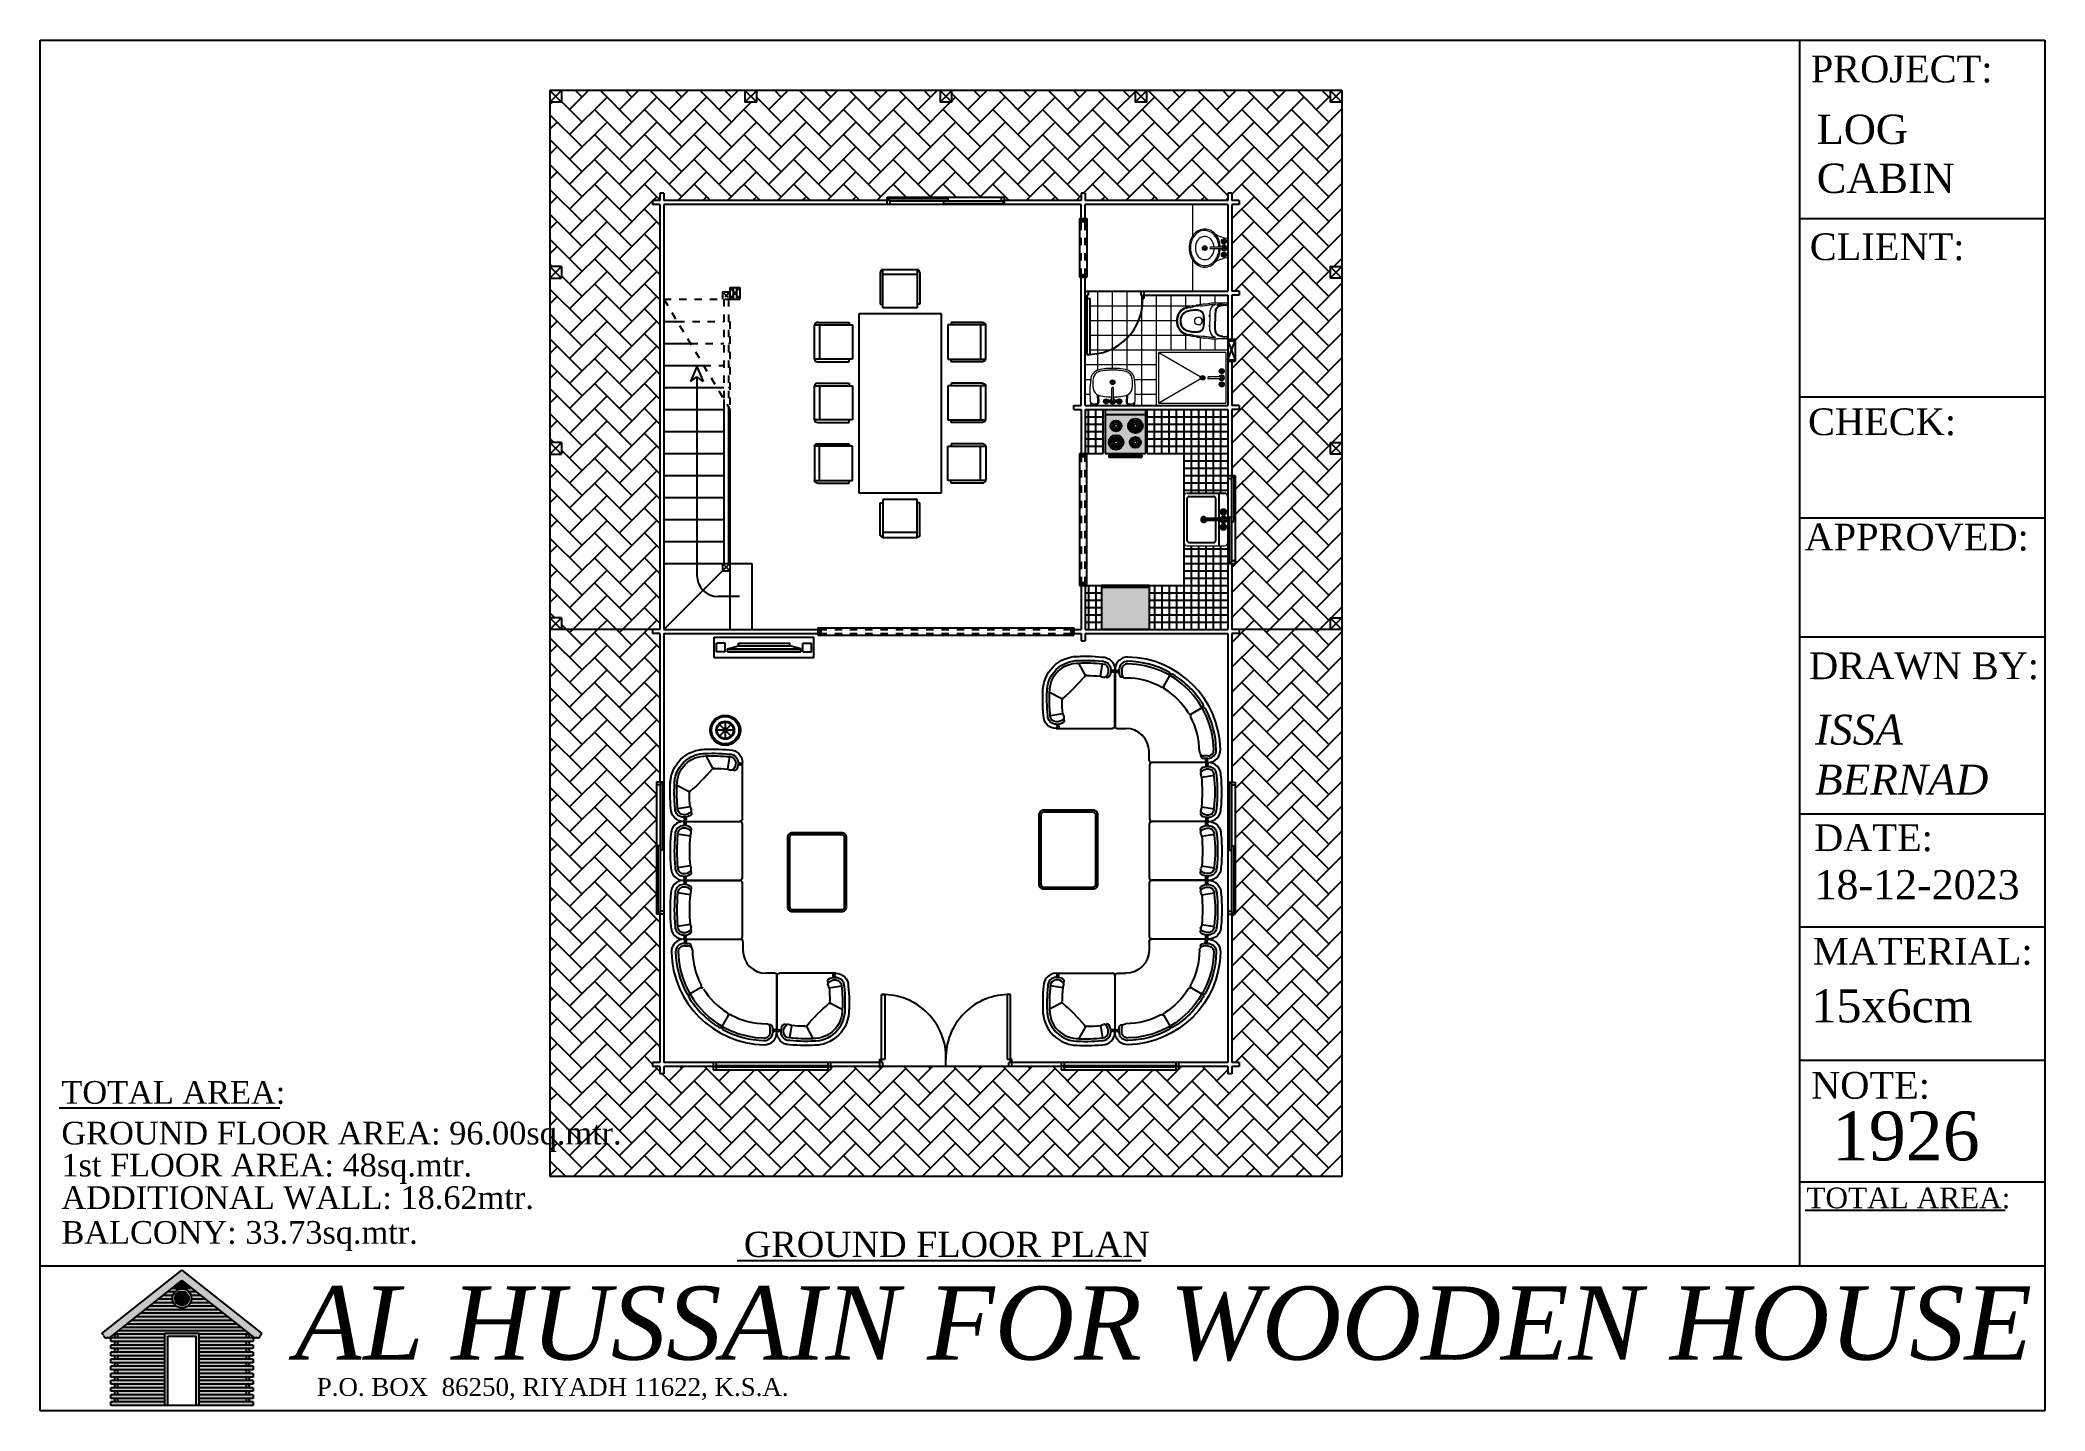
# Model space of a CAD drawing. Header units: inches. Extents: x 86794 to 87086, y 41803 to 41823.
# Drawn here: x 86794.49 to 86821.83, y 41802.82 to 41821.5 of the extents above; entities that cross this region are included whole.
import ezdxf

# ---------------------------------------------------------------- set-up
doc = ezdxf.new("R2010")
doc.units = ezdxf.units.IN
doc.header["$MEASUREMENT"] = 0
doc.linetypes.add('ACAD_ISO03W100', pattern=[30, 12, -18])
doc.layers.add('FURNITURES', color=252, linetype='Continuous', lineweight=13)
doc.styles.get("Standard").update_dxf_attribs({"font": 'times.ttf'})

msp = doc.modelspace()

# ---------------------------------------------------------------- texts
at = {"attachment_point": 1}
for s, insert, char_height, width in [('PROJECT:', (86818.637, 41821.293), 0.3645, 28.26094), ('LOG\\PCABIN', (86818.719, 41820.489), 0.4003, 2.81237), ('{\\fTimes New Roman|b0|i0|c0|p18;CLIENT:}', (86818.623, 41818.871), 0.3645, 39.54928), ('{\\fTimes New Roman|b0|i0|c0|p18;CHECK:}', (86818.6, 41816.486), 0.3645, 39.54928), ('{\\fTimes New Roman|b0|i0|c0|p18;APPROVED:}', (86818.551, 41814.914), 0.3645, 36.18338), ('{\\fTimes New Roman|b0|i0|c0|p18;DRAWN BY:}', (86818.614, 41813.16), 0.3645, 35.26875), ('{\\fTimes New Roman|b0|i1|c0|p18;ISSA \\PBERNAD}', (86818.695, 41812.311), 0.40828, 3.80299), ('{\\fTimes New Roman|b0|i0|c0|p18;DATE:}', (86818.682, 41810.817), 0.3645, 24.8298), ('18-12-2023', (86818.688, 41810.193), 0.3968, 4.00372), ('{\\fTimes New Roman|b0|i0|c0|p18;MATERIAL:}', (86818.665, 41809.269), 0.3645, 26.84302), ('15x6cm', (86818.646, 41808.57), 0.452, 4.13325), ('{\\fTimes New Roman|b0|i0|c0|p18;NOTE:}', (86818.642, 41807.443), 0.3645, 29.97471), ('TOTAL AREA:', (86794.783, 41807.319), 0.30964, 22.80323), ('GROUND FLOOR AREA: 96.00sq.mtr.', (86794.783, 41806.764), 0.30964, 22.80323), ('1st FLOOR AREA: 48sq.mtr.', (86794.783, 41806.328), 0.30964, 22.80323), ('ADDITIONAL WALL: 18.62mtr.', (86794.783, 41805.885), 0.30964, 22.80323), ('TOTAL AREA:', (86818.577, 41805.867), 0.28218, 27.30407), ('BALCONY: 33.73sq.mtr.', (86794.783, 41805.411), 0.30964, 22.80323), ('GROUND FLOOR PLAN', (86804.089, 41805.265), 0.34356, 33.24309), ('{\\fTimes New Roman|b0|i1|c0|p18;AL HUSSAIN FOR WOODEN HOUSE}', (86797.964, 41804.52), 0.99769, 31.00795), ('{\\fTimes New Roman|b0|i0|c0|p18;P.O. BOX  86250, RIYADH 11622, K.S.A.}', (86798.265, 41803.271), 0.243, 18.20356)]:
    msp.add_mtext(s, dxfattribs=dict(at, insert=insert, char_height=char_height, width=width))
at = {"ltscale": 5, "insert": (86818.925, 41806.905), "char_height": 0.6673, "attachment_point": 1}
msp.add_mtext_dynamic_manual_height_columns('1926', width=8.64502, gutter_width=1.99, heights=[0], dxfattribs=at)

# ---------------------------------------------------------------- blocks, each defined once
blk = doc.blocks.new('dfgdddd')
at = {"color": 0, "ltscale": 10}
for p, q in [((-295, 522), (-295, 51)), ((-257, 0), (-257, 571)), ((-257, 571), (257, 571)), ((257, 494), (-257, 494)), ((257, 571), (257, 0)), ((295, 522), (295, 51)), ((-295, 51), (-257, 51)), ((257, 0), (-257, 0)), ((295, 51), (257, 51))]:
    blk.add_line(p, q, dxfattribs=at)
for centre, start, end in [((-244, 522), 104.4775, 180), ((244, 522), 0, 75.5225)]:
    blk.add_arc(centre, 50.8, start, end, dxfattribs=at)
blk = doc.blocks.new('TOILT')
at = {"layer": 'FURNITURES', "ltscale": 0.015}
for p, q in [((476.374, -93.994), (476.374, -94.124)), ((476.394, -93.974), (476.62, -93.974)), ((476.62, -93.974), (476.846, -93.974)), ((476.866, -93.994), (476.866, -94.124)), ((476.403, -94.065), (476.403, -94.124))]:
    blk.add_line(p, q, dxfattribs=at)
for points in [[(476.425, -93.974, 0.302605), (476.397, -93.996, 0.077585), (476.399, -94.043, 0.004437)], [(476.815, -93.974, -0.302605), (476.843, -93.996, -0.077585), (476.841, -94.043, -0.004437)], [(476.399, -94.043, 0.08544), (476.42, -94.112, 0.239157), (476.487, -94.151, 0.016156), (476.62, -94.155)], [(476.409, -94.042, 0.085204), (476.429, -94.107, 0.237532), (476.487, -94.141, 0.016156), (476.62, -94.145, 0.016156)], [(476.482, -94.221, 0.007095), (476.543, -94.224, 0.016156)], [(476.556, -94.224, 0.007449), (476.62, -94.225, 0.016156)], [(476.831, -94.042, -0.085204), (476.811, -94.107, -0.237532), (476.753, -94.141, -0.016156), (476.62, -94.145, -0.016156)], [(476.841, -94.043, -0.08544), (476.82, -94.112, -0.239157), (476.753, -94.151, -0.016156), (476.62, -94.155)], [(476.683, -94.224, -0.007449), (476.62, -94.225, -0.016156)], [(476.758, -94.221, -0.007095), (476.697, -94.224, -0.016156)], [(476.632, -94.331, 0.008513), (476.62, -94.331, 0.008513), (476.608, -94.331)], [(476.61, -94.433, 0.007027), (476.62, -94.433, 0.007027), (476.63, -94.433, 0.007027)]]:
    blk.add_lwpolyline(points, format="xyb", dxfattribs=at)
for centre in [(476.549, -94.228), (476.69, -94.228)]:
    blk.add_circle(centre, 0.008, dxfattribs=at)
for centre, radius, start, end in [((476.394, -93.994), 0.02, 90, 180), ((476.551, -94.014), 0.145, 171.1997, 191.0729), ((476.428, -93.995), 0.021, 90, 171.1997), ((476.811, -93.995), 0.021, 8.7927, 89.9923), ((476.689, -94.014), 0.145, 348.9194, 8.7927), ((476.846, -93.994), 0.02, 0, 90), ((478.554, -94.11), 2.18, 180.3681, 183.1091), ((469.07, -95.132), 7.363, 6.5144, 7.0493), ((476.439, -94.066), 0.0481, 159.9265, 178.2641), ((476.596, -94.071), 0.206, 178.3543, 194.8512), ((476.398, -94.051), 0.0046, 74.9137, 159.9265), ((478.554, -94.11), 2.159, 180.8882, 183.1739), ((476.492, -94.121), 0.1, 192.8439, 264.0875), ((476.4, -94.123), 0.00279, 194.8512, 334.6989), ((469.194, -95.049), 7.251, 5.482, 6.4873), ((476.747, -94.121), 0.1, 275.9125, 347.1561), ((484.046, -95.049), 7.251, 173.5127, 174.518), ((474.686, -94.11), 2.159, 356.8261, 359.1118), ((484.17, -95.132), 7.363, 172.9507, 173.4856), ((474.686, -94.11), 2.18, 356.8909, 359.6319), ((477.011, -94.208), 0.632, 188.0711, 190.6653), ((501.19, -90.728), 25.06, 188.2507, 188.3605), ((478.116, -94.142), 1.735, 187.6305, 188.992), ((475.122, -94.636), 1.3, 8.2257, 9.8978), ((479.958, -93.796), 3.61, 190.4511, 191.0365), ((479.257, -94.025), 2.865, 186.6243, 188.5025), ((478.567, -94.003), 2.206, 192.6781, 193.6539), ((474.599, -94.807), 1.86, 9.5063, 11.0999), ((476.711, -94.453), 0.296, 193.75, 201.3743), ((476.921, -94.398), 0.499, 191.7572, 195.8923), ((476.649, -94.477), 0.229, 201.5216, 222.5463), ((476.615, -94.494), 0.178, 193.2258, 211.8939), ((476.82, -94.423), 0.355, 175.3253, 187.9974), ((476.574, -94.399), 0.108, 152.7519, 177.1828), ((476.706, -94.453), 0.238, 184.82, 202.6953), ((476.904, -94.433), 0.429, 173.8052, 181.5943), ((476.866, -94.424), 0.391, 183.0039, 190.5079), ((476.554, -94.385), 0.0836, 105.6519, 154.843), ((476.573, -94.399), 0.0958, 136.996, 172.4542), ((476.728, -94.448), 0.251, 190.7823, 200.7657), ((476.646, -94.48), 0.173, 201.9255, 212.8451), ((476.605, -94.498), 0.119, 199.4747, 213.9979), ((476.545, -94.373), 0.0581, 95.8916, 137.2235), ((476.565, -94.533), 0.066, 208.2701, 223.632), ((476.622, -94.715), 0.42, 90.3209, 102.5545), ((476.563, -94.389), 0.0779, 91.418, 107.4974), ((476.641, -95.413), 1.104, 91.12, 94.1866), ((476.609, -94.369), 0.038, 91.951, 177.8863), ((476.956, -94.382), 0.386, 177.8863, 181.8039), ((476.611, -94.393), 0.04, 181.8039, 268.3897), ((476.618, -94.715), 0.42, 77.4455, 89.6791), ((476.598, -95.413), 1.104, 85.8134, 88.88), ((476.629, -94.393), 0.04, 271.6103, 358.1961), ((476.631, -94.369), 0.038, 2.1137, 88.049), ((476.283, -94.382), 0.386, 358.1961, 2.1137), ((476.677, -94.389), 0.0779, 72.5026, 88.582), ((476.694, -94.373), 0.0581, 42.7765, 84.1084), ((476.686, -94.385), 0.0836, 25.157, 74.3481), ((476.675, -94.533), 0.066, 316.368, 331.7299), ((476.634, -94.498), 0.119, 326.0021, 340.5253), ((476.667, -94.399), 0.0958, 7.5458, 43.004), ((476.593, -94.48), 0.173, 327.1549, 338.0745), ((476.512, -94.448), 0.251, 339.2343, 349.2177), ((476.534, -94.453), 0.238, 337.3047, 355.18), ((476.374, -94.424), 0.391, 349.4921, 356.9961), ((476.591, -94.477), 0.229, 317.4537, 338.4784), ((476.666, -94.399), 0.108, 2.8172, 27.2481), ((476.335, -94.433), 0.429, 358.4057, 6.1948), ((476.42, -94.423), 0.355, 352.0026, 4.6747), ((476.625, -94.494), 0.178, 328.1061, 346.7742), ((476.319, -94.398), 0.499, 344.1077, 348.2428), ((476.528, -94.453), 0.296, 338.6257, 346.25), ((478.641, -94.807), 1.86, 168.9001, 170.4937), ((473.983, -94.025), 2.865, 351.4975, 353.3757), ((474.672, -94.003), 2.206, 346.3461, 347.3219), ((473.281, -93.796), 3.61, 348.9635, 349.5489), ((478.118, -94.636), 1.3, 170.1022, 171.7743), ((475.124, -94.142), 1.735, 351.008, 352.3695), ((452.05, -90.728), 25.06, 351.6395, 351.7493), ((476.229, -94.208), 0.632, 349.3347, 351.9289), ((476.59, -94.518), 0.145, 209.1413, 225.1607), ((476.593, -94.516), 0.161, 225.679, 241.0695), ((476.593, -94.514), 0.149, 225.1422, 240.8443), ((476.6, -94.514), 0.116, 211.2788, 236.8803), ((476.613, -94.485), 0.198, 240.4009, 272.105), ((476.63, -94.48), 0.149, 221.1281, 240.0619), ((476.63, -94.436), 0.236, 242.2154, 252.2389), ((476.603, -94.524), 0.109, 232.542, 260.5935), ((476.604, -94.508), 0.113, 244.231, 261.1833), ((476.62, -94.432), 0.237, 255, 270), ((476.6, -94.526), 0.106, 262.0002, 262.1217), ((476.615, -94.46), 0.174, 260, 271.78), ((476.615, -94.46), 0.162, 260, 271.78), ((476.625, -94.46), 0.162, 268.22, 280), ((476.625, -94.46), 0.174, 268.22, 280), ((476.627, -94.485), 0.198, 267.895, 299.5991), ((476.62, -94.432), 0.237, 270, 285), ((476.636, -94.508), 0.113, 278.8167, 295.769), ((476.637, -94.524), 0.109, 279.4065, 307.458), ((476.64, -94.526), 0.106, 277.8783, 277.9998), ((476.609, -94.436), 0.236, 287.7611, 297.7846), ((476.61, -94.48), 0.149, 299.9381, 318.8719), ((476.64, -94.514), 0.116, 303.1197, 328.7212), ((476.646, -94.514), 0.149, 299.1557, 314.8578), ((476.647, -94.516), 0.161, 298.9305, 314.321), ((476.65, -94.518), 0.145, 314.8393, 330.8587)]:
    blk.add_arc(centre, radius, start, end, dxfattribs=at)
blk = doc.blocks.new('A$C707258B2')
at = {"color": 0, "linetype": 'Continuous'}
for p, q in [((0.404, 0.342), (1.074, 0.342)), ((0.404, 0.292), (0.454, 0.292)), ((0.404, 0.262), (0.454, 0.262)), ((1.104, 0.312), (1.104, 0.212)), ((0.6, -0.238), (0.47, -0.313)), ((1.479, -0.063), (1.379, -0.063)), ((1.509, -0.763), (1.509, -0.093)), ((0.929, -0.567), (0.854, -0.697)), ((1.429, -0.763), (1.429, -0.713)), ((1.459, -0.763), (1.459, -0.712))]:
    blk.add_line(p, q, dxfattribs=at)
for centre, radius, start, end in [((0.404, 0.192), 0.15, 90, 181.1754), ((0.404, 0.192), 0.1, 90, 181.1754), ((0.404, 0.192), 0.07, 90, 181.1754), ((0.378, 0.317), 0.0362, 316.3972, 43.6028), ((0.368, 0.317), 0.0662, 337.8298, 22.1702), ((0.455, 0.256), 0.0357, 345.4262, 90.5555), ((0.454, 0.212), 0.05, 360, 90), ((1.074, 0.312), 0.03, 360, 90), ((1.379, 0.212), 1.125, 181.1754, 268.8246), ((1.379, 0.212), 1.075, 181.1754, 208.6357), ((1.379, 0.212), 1.045, 181.1754, 268.8246), ((1.379, 0.212), 0.875, 180, 208.4082), ((1.379, 0.212), 0.275, 180, 270), ((0.587, -0.216), 0.025, 300, 28.4082), ((0.612, -0.259), 0.025, 31.5918, 120), ((1.479, -0.093), 0.03, 360, 90), ((0.457, -0.291), 0.025, 208.6357, 300), ((0.482, -0.334), 0.025, 120, 211.3643), ((1.379, 0.212), 1.075, 211.3643, 238.6357), ((1.379, 0.212), 0.875, 211.5918, 238.4082), ((0.832, -0.685), 0.025, 238.6357, 330), ((0.876, -0.71), 0.025, 150, 241.3643), ((0.907, -0.555), 0.025, 330, 58.4082), ((0.951, -0.58), 0.025, 61.5918, 150), ((1.379, 0.212), 0.875, 241.5918, 270), ((1.379, -0.713), 0.05, 360, 90), ((1.425, -0.709), 0.0336, 354.6301, 109.3883), ((1.379, 0.212), 1.075, 241.3643, 268.8246), ((1.359, -0.763), 0.15, 268.8246, 360), ((1.359, -0.763), 0.1, 268.8246, 360), ((1.359, -0.763), 0.07, 268.8246, 360), ((1.484, -0.799), 0.0662, 67.8298, 112.1702), ((1.484, -0.789), 0.0362, 46.3972, 133.6028)]:
    blk.add_arc(centre, radius, start, end, dxfattribs=at)
blk = doc.blocks.new('part 01')
at = {"color": 0, "linetype": 'Continuous'}
for p, q in [((-591, 527), (-740, 550)), ((-670, 700), (0, 700)), ((-591, 527), (-579, 561)), ((30, 30), (30, 670)), ((-591, 173), (-740, 150)), ((-670, 0), (0, 0)), ((-591, 173), (-579, 139))]:
    blk.add_line(p, q, dxfattribs=at)
for centre, radius, start, end in [((1178, 350), 2008, 174.2835, 185.7165), ((-670, 550), 150, 90, 181.1754), ((1178, 350), 1958, 174.2835, 185.7165), ((-670, 550), 100, 90, 181.1754), ((1178, 350), 1928, 174.2835, 185.7165), ((-670, 550), 70, 90, 181.1754), ((-660, 518), 133, 56.0897, 95.6132), ((-696, 675), 36.2, 316.3972, 43.6028), ((-660, 518), 103, 42.0066, 95.6132), ((-706, 675), 66.2, 337.8298, 22.1702), ((1178, 350), 1778, 174.2835, 185.7165), ((-600, 607), 25, 332.9608, 56.0897), ((-625, 620), 53.2, 321.0017, 332.9608), ((-602, 570), 25, 340, 42.0066), ((0, 670), 30, 0, 90), ((-670, 150), 150, 178.8246, 270), ((-670, 150), 100, 178.8246, 270), ((-670, 150), 70, 178.8246, 270), ((-660, 182), 133, 264.3868, 303.9103), ((-660, 182), 103, 264.3868, 317.9934), ((-696, 25), 36.2, 316.3972, 43.6028), ((-706, 25), 66.2, 337.8298, 22.1702), ((-600, 93), 25, 303.9103, 27.0392), ((-602, 130), 25, 317.9934, 20), ((-625, 80), 53.2, 27.0392, 38.9983), ((0, 30), 30, 270, 0)]:
    blk.add_arc(centre, radius, start, end, dxfattribs=at)
blk = doc.blocks.new('part02')
at = {"color": 0, "linetype": 'Continuous'}
for p, q in [((0, -670), (0, 0)), ((30, 30), (700, 30)), ((621, -143), (609, -109)), ((621, -143), (770, -120)), ((640, -326), (778, -399)), ((173, -591), (139, -579)), ((173, -591), (150, -740)), ((356, -610), (429, -748))]:
    blk.add_line(p, q, dxfattribs=at)
for centre, radius, start, end in [((30, 0), 30, 90, 180), ((726, 5), 56.2, 153.6122, 206.6666), ((726, 5), 36.2, 136.3972, 223.6028), ((700, -120), 150, 0, 90), ((630, -63), 25, 123.9103, 207.0392), ((655, -50), 53.2, 207.0392, 218.9983), ((632, -100), 25, 137.9934, 200), ((690, -152), 103, 84.3868, 137.9934), ((689, -151), 132, 85.4378, 123.9887), ((-1148, -320), 1778, 0.3836, 5.7165), ((700, -121), 101, 357.5006, 89.858), ((700, -120), 70, 0, 90), ((-1228, -320), 2008, 357.7349, 5.7032), ((-1148, -320), 1958, 355.8657, 5.7165), ((-1148, -320), 2008, 355.818, 5.7165), ((2220, -2190), 2454, 130.6961, 139.3039), ((439, -409), 419, 268.2181, 1.7819), ((439, -409), 369, 268.2181, 1.7819), ((439, -409), 339, 268.2181, 1.7819), ((632, -344), 20, 62, 130.6961), ((650, -308), 20, 180.3836, 242), ((25, -696), 56.2, 63.3334, 116.3878), ((25, -696), 36.2, 46.3972, 133.6028), ((150, -670), 150, 180, 271.1754), ((182, -660), 133, 146.0897, 185.6132), ((150, -670), 100, 180, 271.1754), ((93, -600), 25, 62.9608, 146.0897), ((182, -660), 103, 132.0066, 185.6132), ((150, -670), 70, 180, 270), ((80, -625), 53.2, 51.0017, 62.9608), ((130, -602), 25, 70, 132.0066), ((350, 1178), 1778, 264.2835, 269.6164), ((338, -620), 20, 28, 89.6164), ((374, -602), 20, 139.3039, 208), ((350, 1258), 2008, 264.2968, 272.2651), ((350, 1178), 2008, 264.2835, 274.182), ((350, 1178), 1958, 264.2835, 274.1343)]:
    blk.add_arc(centre, radius, start, end, dxfattribs=at)
blk = doc.blocks.new('A$C1352')
at = {"color": 0}
for points in [[(0.003, 0.053), (0.003, 0.553, -0.414214), (0.053, 0.603), (0.753, 0.603, -0.414214), (0.803, 0.553), (0.803, 0.053, -0.414214), (0.753, 0.003), (0.053, 0.003, -0.414214)], [(0.023, 0.053), (0.023, 0.553, -0.414214), (0.053, 0.583), (0.753, 0.583, -0.414214), (0.783, 0.553), (0.783, 0.053, -0.414214), (0.753, 0.023), (0.053, 0.023, -0.414214)]]:
    blk.add_lwpolyline(points, format="xyb", close=True, dxfattribs=at)

# ---------------------------------------------------------------- hatches: boundary and pattern name
at = {"ltscale": 60}
h = msp.add_hatch(dxfattribs=at)
h.set_pattern_fill('AR-HBONE', color=252, scale=0.06)
h.paths.add_polyline_path([(86801.604, 41820.817), (86801.604, 41820.657), (86801.444, 41820.657), (86801.444, 41818.42), (86801.604, 41818.42), (86801.604, 41818.26), (86801.444, 41818.26), (86801.444, 41816.023), (86801.604, 41816.023), (86801.604, 41815.863), (86801.444, 41815.863), (86801.444, 41813.632), (86801.604, 41813.632), (86801.604, 41813.472), (86802.944, 41813.472), (86802.944, 41819.262), (86802.844, 41819.262), (86802.844, 41819.317), (86802.944, 41819.317), (86802.944, 41819.417), (86802.999, 41819.417), (86802.999, 41819.317), (86806.044, 41819.317), (86806.044, 41819.362), (86807.644, 41819.362), (86807.644, 41819.317), (86808.689, 41819.317), (86808.689, 41819.417), (86808.744, 41819.417), (86808.744, 41819.317), (86810.689, 41819.317), (86810.689, 41819.417), (86810.744, 41819.417), (86810.744, 41819.317), (86810.844, 41819.317), (86810.844, 41819.262), (86810.744, 41819.262), (86810.744, 41818.082), (86810.844, 41818.082), (86810.844, 41818.027), (86810.744, 41818.027), (86810.744, 41817.427), (86810.789, 41817.427), (86810.789, 41817.127), (86810.744, 41817.127), (86810.744, 41816.527), (86810.844, 41816.527), (86810.844, 41816.472), (86810.744, 41816.472), (86810.744, 41815.572), (86810.789, 41815.572), (86810.789, 41814.372), (86810.744, 41814.372), (86810.744, 41813.472), (86812.084, 41813.472), (86812.084, 41813.632), (86812.244, 41813.632), (86812.244, 41815.863), (86812.084, 41815.863), (86812.084, 41816.023), (86812.244, 41816.023), (86812.244, 41818.26), (86812.084, 41818.26), (86812.084, 41818.42), (86812.244, 41818.42), (86812.244, 41820.657), (86812.084, 41820.657), (86812.084, 41820.817), (86809.584, 41820.817), (86809.584, 41820.657), (86809.424, 41820.657), (86809.424, 41820.817), (86806.924, 41820.817), (86806.924, 41820.657), (86806.764, 41820.657), (86806.764, 41820.817), (86804.264, 41820.817), (86804.264, 41820.657), (86804.104, 41820.657), (86804.104, 41820.817)])
for points in [[(86810.599, 41818.684), (86810.613, 41818.684, -3.732051), (86810.613, 41818.659), (86810.599, 41818.659, 5.828427)], [(86810.61, 41818.769, 1), (86810.61, 41818.755, 1)], [(86810.61, 41818.588, 1), (86810.61, 41818.574, 1)], [(86810.635, 41818.775, 1), (86810.635, 41818.75, 1)], [(86810.635, 41818.569, 1), (86810.635, 41818.594, 1)], [(86810.635, 41818.794, 1), (86810.635, 41818.78, 1)], [(86810.635, 41818.73, 1), (86810.635, 41818.744, 1)], [(86810.635, 41818.599, 1), (86810.635, 41818.613, 1)], [(86810.635, 41818.549, 1), (86810.635, 41818.563, 1)], [(86810.66, 41818.769, 1), (86810.66, 41818.755, 1)], [(86810.66, 41818.574, 1), (86810.66, 41818.588, 1)], [(86808.995, 41816.581, 1), (86809.009, 41816.581, 1)], [(86809.014, 41816.581, 1), (86809.039, 41816.581, 1)], [(86809.034, 41816.606, 1), (86809.02, 41816.606, 1)], [(86809.02, 41816.556, 1), (86809.034, 41816.556, 1)], [(86809.045, 41816.581, 1), (86809.059, 41816.581, 1)], [(86809.13, 41816.617), (86809.13, 41816.603, -3.732051), (86809.105, 41816.603), (86809.105, 41816.617, 5.828427)], [(86809.176, 41816.581, 1), (86809.19, 41816.581, 1)], [(86809.221, 41816.581, 1), (86809.196, 41816.581, 1)], [(86809.215, 41816.606, 1), (86809.201, 41816.606, 1)], [(86809.215, 41816.556, 1), (86809.201, 41816.556, 1)], [(86809.24, 41816.581, 1), (86809.226, 41816.581, 1)], [(86810.59, 41814.957), (86810.606, 41814.957, 3.732051), (86810.606, 41814.985), (86810.59, 41814.985, -5.828427)], [(86810.602, 41815.066, -1), (86810.602, 41815.082, -1)], [(86810.63, 41815.089, -1), (86810.63, 41815.06, -1)], [(86810.63, 41815.111, -1), (86810.63, 41815.095, -1)], [(86810.63, 41815.054, -1), (86810.63, 41815.038, -1)], [(86810.659, 41815.082, -1), (86810.659, 41815.066, -1)], [(86810.602, 41814.86, -1), (86810.602, 41814.876, -1)], [(86810.63, 41814.854, -1), (86810.63, 41814.882, -1)], [(86810.63, 41814.904, -1), (86810.63, 41814.888, -1)], [(86810.63, 41814.831, -1), (86810.63, 41814.847, -1)], [(86810.659, 41814.86, -1), (86810.659, 41814.876, -1)], [(86809.614, 41814.072), (86809.614, 41814.049), (86808.964, 41814.049), (86808.964, 41814.072)]]:
    msp.add_hatch(color=252, dxfattribs=at).paths.add_polyline_path(points)
for points in [[(86810.635, 41818.659, 1), (86810.635, 41818.684, 1)], [(86809.105, 41816.581, 1), (86809.13, 41816.581, 1)], [(86810.63, 41814.985, -1), (86810.63, 41814.957, -1)]]:
    msp.add_hatch(color=252, dxfattribs=at).paths.add_polyline_path(points, flags=17)
h = msp.add_hatch(color=251)
h.dxf.hatch_style = 1
h.paths.add_polyline_path([(86809.564, 41816.472), (86809.564, 41816.397), (86809.014, 41816.397), (86809.014, 41816.472)])
h.paths.add_polyline_path([(86809.164, 41815.872), (86809.164, 41815.847), (86809.114, 41815.847), (86809.114, 41815.872)])
h.paths.add_polyline_path([(86809.464, 41815.872), (86809.464, 41815.847), (86809.414, 41815.847), (86809.414, 41815.872)])
h = msp.add_hatch(color=253)
h.dxf.hatch_style = 1
h.paths.add_polyline_path([(86809.564, 41816.397), (86809.564, 41815.872), (86809.014, 41815.872), (86809.014, 41816.397)])
h.paths.add_polyline_path([(86809.514, 41815.847), (86809.514, 41815.822), (86809.064, 41815.822), (86809.064, 41815.847)])
h = msp.add_hatch(color=253)
h.dxf.hatch_style = 1
h.paths.add_polyline_path([(86809.614, 41813.472), (86808.964, 41813.472), (86808.964, 41814.049), (86809.614, 41814.049)])
h = msp.add_hatch(dxfattribs=at)
h.set_pattern_fill('AR-HBONE', color=252, scale=0.06)
h.paths.add_polyline_path([(86802.944, 41809.594), (86802.899, 41809.594), (86802.899, 41811.394), (86802.944, 41811.394), (86802.944, 41813.417), (86802.844, 41813.417), (86802.844, 41813.472), (86801.444, 41813.472), (86801.444, 41806.017), (86812.244, 41806.017), (86812.244, 41813.472), (86810.844, 41813.472), (86810.844, 41813.417), (86810.744, 41813.417), (86810.744, 41811.394), (86810.789, 41811.394), (86810.789, 41809.594), (86810.744, 41809.594), (86810.744, 41807.572), (86810.844, 41807.572), (86810.844, 41807.517), (86810.744, 41807.517), (86810.744, 41807.417), (86810.689, 41807.417), (86810.689, 41807.517), (86810.017, 41807.517), (86810.017, 41807.472), (86808.417, 41807.472), (86808.417, 41807.517), (86805.272, 41807.517), (86805.272, 41807.472), (86803.672, 41807.472), (86803.672, 41807.517), (86802.999, 41807.517), (86802.999, 41807.417), (86802.944, 41807.417), (86802.944, 41807.517), (86802.844, 41807.517), (86802.844, 41807.572), (86802.944, 41807.572)])
h = msp.add_hatch(color=252, dxfattribs=at)
h.dxf.hatch_style = 1
h.paths.add_polyline_path([(86803.864, 41813.208), (86803.864, 41813.168), (86804.864, 41813.168), (86804.864, 41813.208)])
h = msp.add_hatch(color=29)
h.paths.add_polyline_path([(86795.554, 41802.994), (86795.525, 41802.994, 0.8), (86795.525, 41802.946), (86795.554, 41802.946)])
h.paths.add_polyline_path([(86795.554, 41803.091), (86795.525, 41803.091, 0.8), (86795.525, 41803.043), (86795.554, 41803.043)])
h.paths.add_polyline_path([(86795.554, 41803.188), (86795.525, 41803.188, 0.8), (86795.525, 41803.14), (86795.554, 41803.14)])
h.paths.add_polyline_path([(86795.554, 41803.285), (86795.525, 41803.285, 0.8), (86795.525, 41803.237), (86795.554, 41803.237)])
h.paths.add_polyline_path([(86795.554, 41803.382), (86795.525, 41803.382, 0.8), (86795.525, 41803.334), (86795.554, 41803.334)])
h.paths.add_polyline_path([(86795.554, 41803.479), (86795.525, 41803.479, 0.8), (86795.525, 41803.431), (86795.554, 41803.431)])
h.paths.add_polyline_path([(86795.554, 41803.576), (86795.525, 41803.576, 0.8), (86795.525, 41803.527), (86795.554, 41803.527)])
h.paths.add_polyline_path([(86795.554, 41803.673), (86795.525, 41803.673, 0.8), (86795.525, 41803.624), (86795.554, 41803.624)])
h.paths.add_polyline_path([(86795.554, 41803.77), (86795.525, 41803.77, 0.8), (86795.525, 41803.721), (86795.554, 41803.721)])
h.paths.add_polyline_path([(86795.554, 41803.867), (86795.525, 41803.867, 0.8), (86795.525, 41803.818), (86795.554, 41803.818)], flags=17)
h.paths.add_polyline_path([(86797.329, 41802.994), (86797.3, 41802.994), (86797.3, 41802.946), (86797.329, 41802.946, 0.8)])
h.paths.add_polyline_path([(86797.329, 41803.091), (86797.3, 41803.091), (86797.3, 41803.043), (86797.329, 41803.043, 0.8)])
h.paths.add_polyline_path([(86797.329, 41803.188), (86797.3, 41803.188), (86797.3, 41803.14), (86797.329, 41803.14, 0.8)])
h.paths.add_polyline_path([(86797.329, 41803.285), (86797.3, 41803.285), (86797.3, 41803.237), (86797.329, 41803.237, 0.8)])
h.paths.add_polyline_path([(86797.329, 41803.382), (86797.3, 41803.382), (86797.3, 41803.334), (86797.329, 41803.334, 0.8)])
h.paths.add_polyline_path([(86797.329, 41803.479), (86797.3, 41803.479), (86797.3, 41803.431), (86797.329, 41803.431, 0.8)])
h.paths.add_polyline_path([(86797.329, 41803.576), (86797.3, 41803.576), (86797.3, 41803.527), (86797.329, 41803.527, 0.8)])
h.paths.add_polyline_path([(86797.329, 41803.673), (86797.3, 41803.673), (86797.3, 41803.624), (86797.329, 41803.624, 0.8)])
h.paths.add_polyline_path([(86797.329, 41803.77), (86797.3, 41803.77), (86797.3, 41803.721), (86797.329, 41803.721, 0.8)])
h.paths.add_polyline_path([(86797.329, 41803.867), (86797.3, 41803.867), (86797.3, 41803.818), (86797.329, 41803.818, 0.8)], flags=17)
h.paths.add_polyline_path([(86796.66, 41803.881), (86796.194, 41803.881), (86796.194, 41802.897), (86796.233, 41802.897), (86796.233, 41803.843), (86796.621, 41803.843), (86796.621, 41802.897), (86796.66, 41802.897)])
h.paths.add_polyline_path([(86796.557, 41804.356, 1), (86796.297, 41804.356, 1)], flags=17)
h.paths.add_polyline_path([(86796.33, 41804.356, -1), (86796.524, 41804.356, -1)], flags=16)
h.paths.add_polyline_path([(86796.427, 41804.741), (86795.336, 41803.879), (86795.36, 41803.849, 0.515525), (86795.405, 41803.822, -0.382112), (86795.433, 41803.814), (86796.427, 41804.599), (86797.421, 41803.814, -0.382112), (86797.449, 41803.822, 0.515525), (86797.494, 41803.849), (86797.518, 41803.879)])
h = msp.add_hatch(color=31)
h.paths.add_polyline_path([(86796.308, 41804.303, -0.096512), (86796.297, 41804.352), (86796.114, 41804.352), (86796.053, 41804.303)])
h.paths.add_polyline_path([(86796.557, 41804.352, -0.096512), (86796.546, 41804.303), (86796.801, 41804.303), (86796.74, 41804.352)])
h = msp.add_hatch(color=39)
h.paths.add_polyline_path([(86796.304, 41804.4), (86796.176, 41804.4), (86796.114, 41804.352), (86796.297, 41804.352, -0.008848), (86796.297, 41804.356, -0.086203)])
h.paths.add_polyline_path([(86796.678, 41804.4), (86796.55, 41804.4, -0.086203), (86796.557, 41804.356, -0.008848), (86796.557, 41804.352), (86796.74, 41804.352)])
h = msp.add_hatch(color=31)
h.paths.add_polyline_path([(86796.304, 41804.4, -0.111783), (86796.335, 41804.449), (86796.237, 41804.449), (86796.176, 41804.4)])
h.paths.add_polyline_path([(86796.519, 41804.449, -0.111783), (86796.55, 41804.4), (86796.678, 41804.4), (86796.617, 41804.449)])
for color, points in [(39, [(86796.519, 41804.449), (86796.617, 41804.449), (86796.555, 41804.497), (86796.299, 41804.497), (86796.237, 41804.449), (86796.335, 41804.449, -0.411961)]), (31, [(86796.494, 41804.546), (86796.36, 41804.546), (86796.299, 41804.497), (86796.555, 41804.497)]), (39, [(86796.432, 41804.594), (86796.422, 41804.594), (86796.36, 41804.546), (86796.494, 41804.546)]), (31, [(86797.108, 41804.061), (86795.746, 41804.061), (86795.685, 41804.012), (86797.169, 41804.012)]), (39, [(86797.047, 41804.109), (86795.807, 41804.109), (86795.746, 41804.061), (86797.108, 41804.061)]), (31, [(86796.985, 41804.158), (86795.869, 41804.158), (86795.807, 41804.109), (86797.047, 41804.109)]), (39, [(86796.924, 41804.206), (86795.93, 41804.206), (86795.869, 41804.158), (86796.985, 41804.158)]), (31, [(86796.346, 41804.255), (86795.992, 41804.255), (86795.93, 41804.206), (86796.924, 41804.206), (86796.862, 41804.255), (86796.508, 41804.255, -0.35103)]), (39, [(86797.292, 41803.915), (86795.562, 41803.915), (86795.5, 41803.867), (86796.194, 41803.867), (86796.194, 41803.881), (86796.66, 41803.881), (86796.66, 41803.867), (86797.354, 41803.867)]), (31, [(86797.231, 41803.964), (86795.623, 41803.964), (86795.562, 41803.915), (86797.292, 41803.915)]), (39, [(86797.169, 41804.012), (86795.685, 41804.012), (86795.623, 41803.964), (86797.231, 41803.964)])]:
    msp.add_hatch(color=color).paths.add_polyline_path(points)
h = msp.add_hatch(color=256)
h.set_gradient(color1=(127, 255, 255), one_color=1, tint=1, name='SPHERICAL')
h.paths.add_polyline_path([(86796.524, 41804.356, 1), (86796.33, 41804.356, 1)])
h = msp.add_hatch(color=39)
h.paths.add_polyline_path([(86796.308, 41804.303), (86796.053, 41804.303), (86795.992, 41804.255), (86796.346, 41804.255, -0.119403)])
h.paths.add_polyline_path([(86796.801, 41804.303), (86796.546, 41804.303, -0.119403), (86796.508, 41804.255), (86796.862, 41804.255)])
h = msp.add_hatch(color=39)
h.paths.add_polyline_path([(86796.194, 41803.818), (86795.457, 41803.818), (86795.457, 41803.77), (86796.194, 41803.77)])
h.paths.add_polyline_path([(86797.397, 41803.818), (86796.66, 41803.818), (86796.66, 41803.77), (86797.397, 41803.77)])
h = msp.add_hatch(color=31)
h.paths.add_polyline_path([(86796.194, 41803.867), (86795.554, 41803.867), (86795.554, 41803.818), (86796.194, 41803.818)])
h.paths.add_polyline_path([(86797.3, 41803.867), (86796.66, 41803.867), (86796.66, 41803.818), (86797.3, 41803.818)])
h = msp.add_hatch(color=39)
h.paths.add_polyline_path([(86796.194, 41803.673), (86796.194, 41803.721), (86795.457, 41803.721), (86795.457, 41803.673)])
h.paths.add_polyline_path([(86797.397, 41803.673), (86797.397, 41803.721), (86796.66, 41803.721), (86796.66, 41803.673)])
h = msp.add_hatch(color=39)
h.paths.add_polyline_path([(86795.457, 41803.624), (86795.457, 41803.576), (86796.194, 41803.576), (86796.194, 41803.624)])
h.paths.add_polyline_path([(86797.397, 41803.576), (86797.397, 41803.624), (86796.66, 41803.624), (86796.66, 41803.576)])
h = msp.add_hatch(color=39)
h.paths.add_polyline_path([(86796.194, 41803.527), (86795.457, 41803.527), (86795.457, 41803.479), (86796.194, 41803.479)])
h.paths.add_polyline_path([(86797.397, 41803.527), (86796.66, 41803.527), (86796.66, 41803.479), (86797.397, 41803.479)])
h = msp.add_hatch(color=31)
h.paths.add_polyline_path([(86796.194, 41803.77), (86795.554, 41803.77), (86795.554, 41803.721), (86796.194, 41803.721)])
h.paths.add_polyline_path([(86797.3, 41803.77), (86796.66, 41803.77), (86796.66, 41803.721), (86797.3, 41803.721)])
h = msp.add_hatch(color=31)
h.paths.add_polyline_path([(86796.194, 41803.673), (86795.554, 41803.673), (86795.554, 41803.624), (86796.194, 41803.624)])
h.paths.add_polyline_path([(86797.3, 41803.673), (86796.66, 41803.673), (86796.66, 41803.624), (86797.3, 41803.624)])
h = msp.add_hatch(color=31)
h.paths.add_polyline_path([(86796.194, 41803.576), (86795.554, 41803.576), (86795.554, 41803.527), (86796.194, 41803.527)])
h.paths.add_polyline_path([(86797.3, 41803.576), (86796.66, 41803.576), (86796.66, 41803.527), (86797.3, 41803.527)])
h = msp.add_hatch(color=39)
h.paths.add_polyline_path([(86796.194, 41803.382), (86796.194, 41803.431), (86795.457, 41803.431), (86795.457, 41803.382)])
h.paths.add_polyline_path([(86797.397, 41803.382), (86797.397, 41803.431), (86796.66, 41803.431), (86796.66, 41803.382)])
h = msp.add_hatch(color=39)
h.paths.add_polyline_path([(86796.194, 41803.334), (86795.457, 41803.334), (86795.457, 41803.285), (86796.194, 41803.285)])
h.paths.add_polyline_path([(86797.397, 41803.334), (86796.66, 41803.334), (86796.66, 41803.285), (86797.397, 41803.285)])
h = msp.add_hatch(color=31)
h.paths.add_polyline_path([(86796.194, 41803.479), (86795.554, 41803.479), (86795.554, 41803.431), (86796.194, 41803.431)])
h.paths.add_polyline_path([(86797.3, 41803.479), (86796.66, 41803.479), (86796.66, 41803.431), (86797.3, 41803.431)])
h = msp.add_hatch(color=31)
h.paths.add_polyline_path([(86796.194, 41803.382), (86795.554, 41803.382), (86795.554, 41803.334), (86796.194, 41803.334)])
h.paths.add_polyline_path([(86797.3, 41803.382), (86796.66, 41803.382), (86796.66, 41803.334), (86797.3, 41803.334)])
h = msp.add_hatch(color=31)
h.paths.add_polyline_path([(86796.194, 41803.285), (86795.554, 41803.285), (86795.554, 41803.237), (86796.194, 41803.237)])
h.paths.add_polyline_path([(86797.3, 41803.285), (86796.66, 41803.285), (86796.66, 41803.237), (86797.3, 41803.237)])
h = msp.add_hatch(color=39)
h.paths.add_polyline_path([(86796.194, 41803.188), (86796.194, 41803.237), (86795.457, 41803.237), (86795.457, 41803.188)])
h.paths.add_polyline_path([(86797.397, 41803.188), (86797.397, 41803.237), (86796.66, 41803.237), (86796.66, 41803.188)])
h = msp.add_hatch(color=39)
h.paths.add_polyline_path([(86796.194, 41803.14), (86795.457, 41803.14), (86795.457, 41803.091), (86796.194, 41803.091)])
h.paths.add_polyline_path([(86797.397, 41803.14), (86796.66, 41803.14), (86796.66, 41803.091), (86797.397, 41803.091)])
h = msp.add_hatch(color=39)
h.paths.add_polyline_path([(86795.457, 41803.043), (86795.457, 41802.994), (86796.194, 41802.994), (86796.194, 41803.043)])
h.paths.add_polyline_path([(86797.397, 41802.994), (86797.397, 41803.043), (86796.66, 41803.043), (86796.66, 41802.994)])
h = msp.add_hatch(color=31)
h.paths.add_polyline_path([(86796.194, 41803.188), (86795.554, 41803.188), (86795.554, 41803.14), (86796.194, 41803.14)])
h.paths.add_polyline_path([(86797.3, 41803.188), (86796.66, 41803.188), (86796.66, 41803.14), (86797.3, 41803.14)])
h = msp.add_hatch(color=31)
h.paths.add_polyline_path([(86795.554, 41803.091), (86795.554, 41803.043), (86796.194, 41803.043), (86796.194, 41803.091)])
h.paths.add_polyline_path([(86797.3, 41803.043), (86797.3, 41803.091), (86796.66, 41803.091), (86796.66, 41803.043)])
h = msp.add_hatch(color=31)
h.paths.add_polyline_path([(86796.194, 41802.946), (86796.194, 41802.994), (86795.554, 41802.994), (86795.554, 41802.946)])
h.paths.add_polyline_path([(86796.66, 41802.994), (86796.66, 41802.946), (86797.3, 41802.946), (86797.3, 41802.994)])
h = msp.add_hatch(color=39)
h.paths.add_polyline_path([(86796.194, 41802.946), (86795.457, 41802.946), (86795.457, 41802.897), (86796.194, 41802.897)])
h.paths.add_polyline_path([(86797.397, 41802.946), (86796.66, 41802.946), (86796.66, 41802.897), (86797.397, 41802.897)])
at = {"layer": 'FURNITURES'}
for points in [[(86810.569, 41816.915), (86810.583, 41816.915, -3.732051), (86810.583, 41816.89), (86810.569, 41816.89, 5.828427)], [(86810.58, 41817, 1), (86810.58, 41816.986, 1)], [(86810.605, 41817.006, 1), (86810.605, 41816.981, 1)], [(86810.605, 41817.025, 1), (86810.605, 41817.011, 1)], [(86810.605, 41816.961, 1), (86810.605, 41816.975, 1)], [(86810.63, 41817, 1), (86810.63, 41816.986, 1)], [(86810.58, 41816.819, 1), (86810.58, 41816.805, 1)], [(86810.605, 41816.799, 1), (86810.605, 41816.824, 1)], [(86810.605, 41816.83, 1), (86810.605, 41816.844, 1)], [(86810.605, 41816.78, 1), (86810.605, 41816.794, 1)], [(86810.63, 41816.805, 1), (86810.63, 41816.819, 1)]]:
    msp.add_hatch(color=256, dxfattribs=at).paths.add_polyline_path(points)
msp.add_hatch(color=256, dxfattribs=at).paths.add_polyline_path([(86810.605, 41816.89, 1), (86810.605, 41816.915, 1)], flags=17)

# ---------------------------------------------------------------- linework, layer by layer
for p, q in [((86794.492, 41821.504), (86821.83, 41821.504)), ((86794.492, 41802.824), (86794.492, 41821.504)), ((86818.488, 41804.798), (86818.488, 41821.504)), ((86821.83, 41821.504), (86821.83, 41802.824)), ((86801.444, 41820.817), (86801.444, 41806.017)), ((86812.244, 41820.817), (86801.444, 41820.817)), ((86801.604, 41820.817), (86801.604, 41820.657)), ((86804.104, 41820.817), (86804.104, 41820.657)), ((86806.764, 41820.817), (86806.764, 41820.657)), ((86809.424, 41820.817), (86809.424, 41820.657)), ((86812.084, 41820.817), (86812.084, 41820.657)), ((86812.244, 41820.817), (86812.244, 41806.017)), ((86801.604, 41820.657), (86801.444, 41820.657)), ((86804.264, 41820.657), (86804.104, 41820.657)), ((86806.924, 41820.657), (86806.764, 41820.657)), ((86809.584, 41820.657), (86809.424, 41820.657)), ((86812.244, 41820.657), (86812.084, 41820.657)), ((86802.999, 41819.417), (86802.944, 41819.417)), ((86802.944, 41819.417), (86802.944, 41819.317)), ((86802.999, 41819.417), (86802.999, 41819.317)), ((86808.744, 41819.417), (86808.689, 41819.417)), ((86808.689, 41819.417), (86808.689, 41819.317)), ((86808.744, 41819.417), (86808.744, 41819.317)), ((86810.744, 41819.417), (86810.689, 41819.417)), ((86810.689, 41819.417), (86810.689, 41819.317)), ((86810.744, 41819.417), (86810.744, 41819.317)), ((86802.944, 41819.317), (86802.844, 41819.317)), ((86802.844, 41819.317), (86802.844, 41819.262)), ((86802.944, 41819.262), (86802.844, 41819.262)), ((86802.944, 41819.262), (86802.944, 41813.472)), ((86806.044, 41819.317), (86802.999, 41819.317)), ((86802.999, 41819.262), (86802.999, 41813.472)), ((86808.689, 41819.262), (86802.999, 41819.262)), ((86808.689, 41819.317), (86807.644, 41819.317)), ((86810.689, 41819.317), (86808.744, 41819.317)), ((86810.689, 41819.262), (86808.744, 41819.262)), ((86810.689, 41819.262), (86810.689, 41818.082)), ((86810.844, 41819.317), (86810.744, 41819.317)), ((86810.844, 41819.262), (86810.744, 41819.262)), ((86810.744, 41819.262), (86810.744, 41818.082)), ((86810.844, 41819.317), (86810.844, 41819.262)), ((86818.488, 41819.074), (86821.83, 41819.074)), ((86801.604, 41818.42), (86801.604, 41818.26)), ((86812.084, 41818.42), (86812.084, 41818.26)), ((86808.744, 41818.082), (86810.689, 41818.082)), ((86808.764, 41818.027), (86808.784, 41818.027)), ((86809.504, 41818.027), (86809.524, 41818.027)), ((86809.544, 41818.027), (86810.689, 41818.027)), ((86810.689, 41818.027), (86810.689, 41816.527)), ((86810.844, 41818.082), (86810.744, 41818.082)), ((86810.744, 41818.027), (86810.744, 41817.427)), ((86810.844, 41818.027), (86810.744, 41818.027)), ((86810.844, 41818.082), (86810.844, 41818.027)), ((86802.999, 41817.672), (86803.179, 41817.672)), ((86802.999, 41817.372), (86803.359, 41817.372)), ((86802.999, 41817.072), (86803.539, 41817.072)), ((86810.744, 41817.127), (86810.744, 41816.527)), ((86802.999, 41816.772), (86803.719, 41816.772)), ((86818.488, 41816.644), (86821.83, 41816.644)), ((86802.999, 41816.472), (86803.817, 41816.472)), ((86803.881, 41816.472), (86803.899, 41816.472)), ((86803.899, 41816.472), (86803.899, 41813.472)), ((86808.589, 41816.527), (86808.689, 41816.527)), ((86808.589, 41816.472), (86808.689, 41816.472)), ((86808.744, 41816.527), (86810.689, 41816.527)), ((86808.744, 41816.472), (86810.689, 41816.472)), ((86810.689, 41816.472), (86810.689, 41813.472)), ((86810.844, 41816.527), (86810.744, 41816.527)), ((86810.744, 41816.472), (86810.744, 41815.572)), ((86810.844, 41816.472), (86810.744, 41816.472)), ((86810.844, 41816.527), (86810.844, 41816.472)), ((86802.999, 41816.172), (86803.817, 41816.172)), ((86803.881, 41816.172), (86803.899, 41816.172)), ((86801.604, 41816.023), (86801.604, 41815.863)), ((86802.999, 41815.872), (86803.817, 41815.872)), ((86803.881, 41815.872), (86803.899, 41815.872)), ((86812.084, 41816.023), (86812.084, 41815.863)), ((86802.999, 41815.572), (86803.817, 41815.572)), ((86803.881, 41815.572), (86803.899, 41815.572)), ((86802.999, 41815.272), (86803.817, 41815.272)), ((86803.881, 41815.272), (86803.899, 41815.272)), ((86818.488, 41814.996), (86821.83, 41814.996)), ((86802.999, 41814.972), (86803.817, 41814.972)), ((86803.881, 41814.972), (86803.899, 41814.972)), ((86802.999, 41814.672), (86803.817, 41814.672)), ((86803.881, 41814.672), (86803.899, 41814.672)), ((86802.999, 41814.372), (86804.199, 41814.372)), ((86803.799, 41814.372), (86803.799, 41814.272)), ((86803.799, 41814.272), (86803.899, 41814.272)), ((86804.199, 41814.372), (86804.199, 41813.472)), ((86810.744, 41814.372), (86810.744, 41813.472)), ((86801.604, 41813.632), (86801.604, 41813.472)), ((86812.084, 41813.632), (86812.084, 41813.472)), ((86802.944, 41813.472), (86801.444, 41813.472)), ((86802.944, 41813.472), (86802.844, 41813.472)), ((86802.844, 41813.472), (86802.844, 41813.417)), ((86802.944, 41813.417), (86802.844, 41813.417)), ((86802.944, 41813.417), (86802.944, 41811.394)), ((86802.999, 41813.472), (86805.099, 41813.472)), ((86802.999, 41813.417), (86802.999, 41807.572)), ((86802.999, 41813.417), (86805.099, 41813.417)), ((86805.099, 41813.494), (86805.099, 41813.394)), ((86805.119, 41813.494), (86805.119, 41813.394)), ((86805.139, 41813.494), (86805.139, 41813.394)), ((86808.589, 41813.472), (86808.689, 41813.472)), ((86808.589, 41813.417), (86808.689, 41813.417)), ((86808.744, 41813.472), (86810.689, 41813.472)), ((86808.744, 41813.417), (86810.689, 41813.417)), ((86810.689, 41813.417), (86810.689, 41807.572)), ((86810.844, 41813.472), (86810.744, 41813.472)), ((86812.244, 41813.472), (86810.744, 41813.472)), ((86810.744, 41813.417), (86810.744, 41811.394)), ((86810.844, 41813.417), (86810.744, 41813.417)), ((86810.844, 41813.472), (86810.844, 41813.417)), ((86818.488, 41813.371), (86821.83, 41813.371)), ((86808.689, 41813.317), (86808.744, 41813.317)), ((86802.999, 41811.394), (86802.899, 41811.394)), ((86802.899, 41811.394), (86802.899, 41809.594)), ((86802.949, 41811.354), (86802.899, 41811.354)), ((86802.999, 41811.374), (86802.949, 41811.374)), ((86802.949, 41811.374), (86802.949, 41809.614)), ((86802.981, 41811.374), (86802.981, 41810.464)), ((86810.689, 41811.394), (86810.789, 41811.394)), ((86810.689, 41811.374), (86810.739, 41811.374)), ((86810.707, 41811.374), (86810.707, 41810.464)), ((86810.739, 41811.374), (86810.739, 41809.614)), ((86810.739, 41811.354), (86810.789, 41811.354)), ((86810.789, 41811.394), (86810.789, 41809.594)), ((86818.488, 41810.962), (86821.83, 41810.962)), ((86802.949, 41810.524), (86802.917, 41810.524)), ((86802.917, 41810.524), (86802.917, 41809.614)), ((86802.981, 41810.464), (86802.949, 41810.464)), ((86810.707, 41810.464), (86810.739, 41810.464)), ((86810.739, 41810.524), (86810.771, 41810.524)), ((86810.771, 41810.524), (86810.771, 41809.614)), ((86802.949, 41809.614), (86802.899, 41809.614)), ((86802.999, 41809.594), (86802.899, 41809.594)), ((86802.944, 41809.594), (86802.944, 41807.572)), ((86802.999, 41809.634), (86802.949, 41809.634)), ((86810.689, 41809.634), (86810.739, 41809.634)), ((86810.689, 41809.594), (86810.789, 41809.594)), ((86810.739, 41809.614), (86810.789, 41809.614)), ((86810.744, 41809.594), (86810.744, 41807.572)), ((86818.488, 41809.419), (86821.83, 41809.419)), ((86805.964, 41807.572), (86805.964, 41808.497)), ((86805.964, 41808.497), (86806.009, 41808.497)), ((86806.009, 41808.497), (86806.009, 41807.617)), ((86807.724, 41808.497), (86807.679, 41808.497)), ((86807.679, 41808.497), (86807.679, 41807.617)), ((86807.724, 41807.572), (86807.724, 41808.497)), ((86805.944, 41807.517), (86805.944, 41807.617)), ((86805.944, 41807.617), (86806.009, 41807.617)), ((86806.844, 41807.517), (86806.844, 41807.617)), ((86807.679, 41807.617), (86807.744, 41807.617)), ((86807.744, 41807.517), (86807.744, 41807.617)), ((86802.944, 41807.572), (86802.844, 41807.572)), ((86802.844, 41807.572), (86802.844, 41807.517)), ((86802.944, 41807.517), (86802.844, 41807.517)), ((86802.944, 41807.517), (86802.944, 41807.417)), ((86802.999, 41807.417), (86802.944, 41807.417)), ((86805.944, 41807.572), (86802.999, 41807.572)), ((86803.672, 41807.517), (86802.999, 41807.517)), ((86802.999, 41807.517), (86802.999, 41807.417)), ((86803.672, 41807.572), (86803.672, 41807.472)), ((86803.672, 41807.472), (86805.272, 41807.472)), ((86803.692, 41807.532), (86803.692, 41807.512)), ((86803.692, 41807.532), (86805.252, 41807.532)), ((86803.692, 41807.531), (86805.252, 41807.531)), ((86803.692, 41807.53), (86805.252, 41807.53)), ((86803.692, 41807.529), (86805.252, 41807.529)), ((86803.692, 41807.528), (86805.252, 41807.528)), ((86803.692, 41807.527), (86805.252, 41807.527)), ((86803.692, 41807.526), (86805.252, 41807.526)), ((86803.692, 41807.525), (86805.252, 41807.525)), ((86803.692, 41807.524), (86805.252, 41807.524)), ((86803.692, 41807.523), (86805.252, 41807.523)), ((86803.692, 41807.522), (86805.252, 41807.522)), ((86803.692, 41807.521), (86805.252, 41807.521)), ((86803.692, 41807.52), (86805.252, 41807.52)), ((86803.692, 41807.519), (86805.252, 41807.519)), ((86803.692, 41807.518), (86805.252, 41807.518)), ((86803.692, 41807.517), (86805.252, 41807.517)), ((86803.692, 41807.516), (86805.252, 41807.516)), ((86803.692, 41807.515), (86805.252, 41807.515)), ((86803.692, 41807.514), (86805.252, 41807.514)), ((86803.692, 41807.513), (86805.252, 41807.513)), ((86803.692, 41807.512), (86805.252, 41807.512)), ((86803.712, 41807.572), (86803.712, 41807.532)), ((86803.712, 41807.512), (86803.712, 41807.472)), ((86805.232, 41807.572), (86805.232, 41807.532)), ((86805.232, 41807.512), (86805.232, 41807.472)), ((86805.252, 41807.532), (86805.252, 41807.512)), ((86805.272, 41807.572), (86805.272, 41807.472)), ((86808.417, 41807.517), (86805.272, 41807.517)), ((86805.984, 41807.572), (86805.964, 41807.572)), ((86805.984, 41807.517), (86805.984, 41807.572)), ((86807.724, 41807.572), (86807.704, 41807.572)), ((86807.704, 41807.517), (86807.704, 41807.572)), ((86810.689, 41807.572), (86807.744, 41807.572)), ((86808.417, 41807.572), (86808.417, 41807.472)), ((86808.417, 41807.472), (86810.017, 41807.472)), ((86808.437, 41807.532), (86808.437, 41807.512)), ((86808.437, 41807.532), (86809.997, 41807.532)), ((86808.437, 41807.531), (86809.997, 41807.531)), ((86808.437, 41807.53), (86809.997, 41807.53)), ((86808.437, 41807.529), (86809.997, 41807.529)), ((86808.437, 41807.528), (86809.997, 41807.528)), ((86808.437, 41807.527), (86809.997, 41807.527)), ((86808.437, 41807.526), (86809.997, 41807.526)), ((86808.437, 41807.525), (86809.997, 41807.525)), ((86808.437, 41807.524), (86809.997, 41807.524)), ((86808.437, 41807.523), (86809.997, 41807.523)), ((86808.437, 41807.522), (86809.997, 41807.522)), ((86808.437, 41807.521), (86809.997, 41807.521)), ((86808.437, 41807.52), (86809.997, 41807.52)), ((86808.437, 41807.519), (86809.997, 41807.519)), ((86808.437, 41807.518), (86809.997, 41807.518)), ((86808.437, 41807.517), (86809.997, 41807.517)), ((86808.437, 41807.516), (86809.997, 41807.516)), ((86808.437, 41807.515), (86809.997, 41807.515)), ((86808.437, 41807.514), (86809.997, 41807.514)), ((86808.437, 41807.513), (86809.997, 41807.513)), ((86808.437, 41807.512), (86809.997, 41807.512)), ((86808.457, 41807.572), (86808.457, 41807.532)), ((86808.457, 41807.512), (86808.457, 41807.472)), ((86809.977, 41807.572), (86809.977, 41807.532)), ((86809.977, 41807.512), (86809.977, 41807.472)), ((86809.997, 41807.532), (86809.997, 41807.512)), ((86810.017, 41807.572), (86810.017, 41807.472)), ((86810.689, 41807.517), (86810.017, 41807.517)), ((86810.689, 41807.517), (86810.689, 41807.417)), ((86810.744, 41807.417), (86810.689, 41807.417)), ((86810.844, 41807.572), (86810.744, 41807.572)), ((86810.844, 41807.517), (86810.744, 41807.517)), ((86810.744, 41807.517), (86810.744, 41807.417)), ((86810.844, 41807.572), (86810.844, 41807.517)), ((86821.83, 41807.598), (86818.488, 41807.598)), ((86812.244, 41806.017), (86801.444, 41806.017)), ((86818.488, 41805.945), (86821.83, 41805.945)), ((86821.83, 41804.798), (86794.492, 41804.798)), ((86821.83, 41802.824), (86794.492, 41802.824))]:
    msp.add_line(p, q)
at = {"ltscale": 0.006}
for p, q in [((86801.444, 41820.817), (86801.604, 41820.657)), ((86801.444, 41820.657), (86801.604, 41820.817)), ((86804.104, 41820.817), (86804.264, 41820.657)), ((86804.264, 41820.817), (86804.104, 41820.657)), ((86804.264, 41820.657), (86804.264, 41820.817)), ((86806.764, 41820.817), (86806.924, 41820.657)), ((86806.924, 41820.817), (86806.764, 41820.657)), ((86806.924, 41820.657), (86806.924, 41820.817)), ((86809.424, 41820.817), (86809.584, 41820.657)), ((86809.584, 41820.817), (86809.424, 41820.657)), ((86809.584, 41820.657), (86809.584, 41820.817)), ((86812.084, 41820.817), (86812.244, 41820.657)), ((86812.244, 41820.817), (86812.084, 41820.657)), ((86806.044, 41819.262), (86806.044, 41819.362)), ((86806.044, 41819.362), (86807.644, 41819.362)), ((86806.064, 41819.312), (86806.064, 41819.362)), ((86806.064, 41819.344), (86806.874, 41819.344)), ((86806.064, 41819.312), (86807.624, 41819.312)), ((86806.084, 41819.262), (86806.084, 41819.312)), ((86806.814, 41819.28), (86806.814, 41819.312)), ((86806.814, 41819.28), (86807.624, 41819.28)), ((86806.874, 41819.312), (86806.874, 41819.344)), ((86807.604, 41819.312), (86807.604, 41819.362)), ((86807.624, 41819.262), (86807.624, 41819.312)), ((86807.644, 41819.262), (86807.644, 41819.362)), ((86808.689, 41819.072), (86808.689, 41819.262)), ((86808.744, 41819.072), (86808.744, 41819.262)), ((86808.667, 41819.072), (86808.767, 41819.072)), ((86808.667, 41819.072), (86808.667, 41818.272)), ((86808.667, 41819.052), (86808.767, 41819.052)), ((86808.667, 41819.032), (86808.767, 41819.032)), ((86808.767, 41819.072), (86808.767, 41818.272)), ((86801.604, 41818.42), (86801.444, 41818.42)), ((86801.444, 41818.26), (86801.604, 41818.42)), ((86801.444, 41818.42), (86801.604, 41818.26)), ((86808.667, 41818.312), (86808.767, 41818.312)), ((86808.667, 41818.292), (86808.767, 41818.292)), ((86812.084, 41818.42), (86812.244, 41818.42)), ((86812.244, 41818.26), (86812.084, 41818.42)), ((86812.244, 41818.42), (86812.084, 41818.26)), ((86801.444, 41818.26), (86801.604, 41818.26)), ((86803.899, 41818.132), (86803.899, 41817.972)), ((86803.899, 41818.132), (86804.034, 41818.132)), ((86804.034, 41818.132), (86803.899, 41817.972)), ((86804.034, 41817.972), (86803.899, 41818.132)), ((86803.899, 41817.972), (86803.899, 41818.072)), ((86803.944, 41818.132), (86803.944, 41817.972)), ((86803.989, 41818.132), (86803.989, 41817.972)), ((86804.034, 41818.132), (86804.034, 41817.972)), ((86808.667, 41818.272), (86808.767, 41818.272)), ((86808.689, 41816.527), (86808.689, 41818.272)), ((86808.744, 41816.527), (86808.744, 41818.272)), ((86808.764, 41818.027), (86808.764, 41817.222)), ((86808.784, 41818.082), (86808.784, 41818.027)), ((86809.504, 41818.082), (86809.504, 41818.027)), ((86809.524, 41818.027), (86809.524, 41817.982)), ((86809.544, 41818.082), (86809.544, 41817.982)), ((86812.244, 41818.26), (86812.084, 41818.26)), ((86803.899, 41817.972), (86804.034, 41817.972)), ((86808.744, 41817.982), (86808.809, 41817.982)), ((86808.809, 41817.222), (86808.809, 41817.982)), ((86809.524, 41817.982), (86809.544, 41817.982)), ((86808.764, 41817.222), (86808.809, 41817.222)), ((86810.689, 41817.427), (86810.789, 41817.427)), ((86810.689, 41817.407), (86810.789, 41817.407)), ((86810.689, 41817.147), (86810.789, 41817.407)), ((86810.689, 41817.407), (86810.789, 41817.147)), ((86810.789, 41817.427), (86810.789, 41817.127)), ((86803.449, 41817.055), (86803.361, 41816.85)), ((86803.361, 41816.85), (86803.449, 41816.914)), ((86803.449, 41817.055), (86803.534, 41816.85)), ((86803.449, 41816.914), (86803.449, 41814.211)), ((86803.534, 41816.85), (86803.449, 41816.914)), ((86803.881, 41817.072), (86803.899, 41817.072)), ((86810.689, 41817.147), (86810.789, 41817.147)), ((86810.689, 41817.127), (86810.789, 41817.127)), ((86803.719, 41816.772), (86803.817, 41816.772)), ((86803.881, 41816.772), (86803.899, 41816.772)), ((86803.817, 41816.608), (86803.817, 41814.372)), ((86803.881, 41816.502), (86803.881, 41814.372)), ((86808.589, 41816.472), (86808.589, 41816.527)), ((86808.689, 41816.472), (86808.689, 41815.872)), ((86808.744, 41816.472), (86808.744, 41815.872)), ((86801.604, 41816.023), (86801.444, 41816.023)), ((86801.444, 41815.863), (86801.604, 41816.023)), ((86801.444, 41816.023), (86801.604, 41815.863)), ((86801.444, 41815.863), (86801.604, 41815.863)), ((86808.667, 41815.872), (86808.667, 41814.072)), ((86808.667, 41815.872), (86808.767, 41815.872)), ((86808.667, 41815.852), (86808.767, 41815.852)), ((86808.667, 41815.832), (86808.767, 41815.832)), ((86808.767, 41814.072), (86808.767, 41815.872)), ((86812.084, 41816.023), (86812.244, 41816.023)), ((86812.244, 41815.863), (86812.084, 41816.023)), ((86812.244, 41816.023), (86812.084, 41815.863)), ((86812.244, 41815.863), (86812.084, 41815.863)), ((86810.689, 41815.572), (86810.789, 41815.572)), ((86810.739, 41815.552), (86810.789, 41815.552)), ((86810.739, 41815.552), (86810.739, 41814.392)), ((86810.771, 41815.552), (86810.771, 41814.942)), ((86810.789, 41815.572), (86810.789, 41814.372)), ((86810.689, 41815.532), (86810.739, 41815.532)), ((86810.707, 41815.002), (86810.739, 41815.002)), ((86810.707, 41815.002), (86810.707, 41814.392)), ((86810.739, 41814.942), (86810.771, 41814.942)), ((86803.899, 41814.372), (86802.999, 41813.472)), ((86803.799, 41814.372), (86803.899, 41814.272)), ((86810.689, 41814.392), (86810.739, 41814.392)), ((86810.689, 41814.372), (86810.789, 41814.372)), ((86810.739, 41814.412), (86810.789, 41814.412)), ((86804.029, 41813.922), (86803.739, 41813.922)), ((86808.667, 41814.112), (86808.767, 41814.112)), ((86808.667, 41814.092), (86808.767, 41814.092)), ((86808.667, 41814.072), (86808.767, 41814.072)), ((86808.689, 41814.072), (86808.689, 41813.472)), ((86808.744, 41814.072), (86808.744, 41813.472)), ((86801.604, 41813.632), (86801.444, 41813.632)), ((86801.444, 41813.472), (86801.604, 41813.632)), ((86801.444, 41813.632), (86801.604, 41813.472)), ((86812.084, 41813.632), (86812.244, 41813.632)), ((86812.244, 41813.472), (86812.084, 41813.632)), ((86812.244, 41813.632), (86812.084, 41813.472)), ((86805.099, 41813.494), (86808.589, 41813.494)), ((86805.099, 41813.394), (86808.589, 41813.394)), ((86808.549, 41813.494), (86808.549, 41813.394)), ((86808.569, 41813.494), (86808.569, 41813.394)), ((86808.589, 41813.494), (86808.589, 41813.394)), ((86808.689, 41813.417), (86808.689, 41813.317)), ((86808.744, 41813.417), (86808.744, 41813.317))]:
    msp.add_line(p, q, dxfattribs=at)
at = {"linetype": 'ACAD_ISO03W100', "ltscale": 0.006}
for p, q in [((86808.689, 41818.292), (86808.689, 41819.052)), ((86808.744, 41818.292), (86808.744, 41819.052)), ((86803.799, 41818.072), (86803.799, 41817.972)), ((86803.799, 41818.072), (86803.899, 41818.072)), ((86803.799, 41818.072), (86803.899, 41817.972)), ((86803.899, 41818.072), (86803.799, 41817.972)), ((86802.999, 41817.972), (86803.899, 41817.972)), ((86802.999, 41817.972), (86803.899, 41816.472)), ((86803.817, 41817.972), (86803.817, 41816.608)), ((86803.881, 41817.972), (86803.881, 41816.502)), ((86803.179, 41817.672), (86803.817, 41817.672)), ((86803.881, 41817.672), (86803.899, 41817.672)), ((86803.899, 41817.672), (86803.899, 41816.472)), ((86803.359, 41817.372), (86803.817, 41817.372)), ((86803.881, 41817.372), (86803.899, 41817.372)), ((86803.539, 41817.072), (86803.817, 41817.072)), ((86808.689, 41815.852), (86808.689, 41814.092)), ((86808.744, 41814.092), (86808.744, 41815.852)), ((86805.119, 41813.472), (86808.569, 41813.472)), ((86805.119, 41813.417), (86808.569, 41813.417))]:
    msp.add_line(p, q, dxfattribs=at)
at = {"color": 252, "ltscale": 60}
for p, q in [((86805.656, 41817.772), (86805.656, 41815.333)), ((86806.782, 41817.772), (86805.656, 41817.772)), ((86806.782, 41815.333), (86806.782, 41817.772)), ((86808.744, 41816.372), (86808.989, 41816.372)), ((86808.789, 41815.872), (86808.789, 41816.472)), ((86808.889, 41815.872), (86808.889, 41816.472)), ((86808.989, 41815.872), (86808.989, 41816.472)), ((86809.589, 41815.872), (86809.589, 41816.472)), ((86809.589, 41816.372), (86810.689, 41816.372)), ((86809.689, 41815.872), (86809.689, 41816.472)), ((86809.789, 41815.872), (86809.789, 41816.472)), ((86809.889, 41815.872), (86809.889, 41816.472)), ((86809.989, 41815.872), (86809.989, 41816.472)), ((86810.089, 41816.472), (86810.089, 41815.294)), ((86810.189, 41816.472), (86810.189, 41815.331)), ((86810.289, 41816.472), (86810.289, 41815.331)), ((86810.389, 41816.472), (86810.389, 41815.331)), ((86810.489, 41816.472), (86810.489, 41815.331)), ((86810.589, 41816.472), (86810.589, 41815.331)), ((86808.744, 41816.272), (86808.989, 41816.272)), ((86808.744, 41816.172), (86808.989, 41816.172)), ((86809.589, 41816.272), (86810.689, 41816.272)), ((86809.589, 41816.172), (86810.689, 41816.172)), ((86808.744, 41816.072), (86808.989, 41816.072)), ((86808.744, 41815.972), (86808.989, 41815.972)), ((86808.744, 41815.872), (86808.989, 41815.872)), ((86809.589, 41816.072), (86810.689, 41816.072)), ((86809.589, 41815.972), (86810.689, 41815.972)), ((86809.589, 41815.872), (86810.689, 41815.872)), ((86810.089, 41815.772), (86810.689, 41815.772)), ((86810.089, 41815.672), (86810.689, 41815.672)), ((86810.089, 41815.572), (86810.689, 41815.572)), ((86805.656, 41815.333), (86806.782, 41815.333)), ((86810.089, 41815.472), (86810.689, 41815.472)), ((86810.089, 41815.372), (86810.689, 41815.372)), ((86810.089, 41815.286), (86810.089, 41814.657)), ((86810.133, 41815.331), (86810.644, 41815.331)), ((86810.163, 41815.286), (86810.493, 41815.286)), ((86810.568, 41814.987), (86810.568, 41815.331)), ((86810.133, 41814.687), (86810.133, 41815.256)), ((86810.359, 41814.985), (86810.359, 41814.995)), ((86810.523, 41814.987), (86810.523, 41815.256)), ((86810.603, 41815.082), (86810.623, 41815.102)), ((86810.603, 41815.066), (86810.623, 41815.047)), ((86810.609, 41815.078), (86810.617, 41815.078)), ((86810.617, 41815.071), (86810.609, 41815.071)), ((86810.627, 41815.088), (86810.627, 41815.096)), ((86810.627, 41815.053), (86810.627, 41815.061)), ((86810.634, 41815.088), (86810.634, 41815.096)), ((86810.634, 41815.053), (86810.634, 41815.061)), ((86810.658, 41815.082), (86810.638, 41815.102)), ((86810.638, 41815.047), (86810.658, 41815.067)), ((86810.644, 41815.078), (86810.652, 41815.078)), ((86810.652, 41815.071), (86810.644, 41815.071)), ((86810.335, 41814.971), (86810.345, 41814.971)), ((86810.606, 41814.985), (86810.359, 41814.985)), ((86810.606, 41814.957), (86810.359, 41814.957)), ((86810.359, 41814.947), (86810.359, 41814.957)), ((86810.523, 41814.687), (86810.523, 41814.957)), ((86810.568, 41814.612), (86810.568, 41814.957)), ((86810.603, 41814.876), (86810.623, 41814.895)), ((86810.603, 41814.86), (86810.622, 41814.84)), ((86810.609, 41814.871), (86810.617, 41814.871)), ((86810.609, 41814.864), (86810.617, 41814.864)), ((86810.627, 41814.882), (86810.627, 41814.889)), ((86810.627, 41814.846), (86810.627, 41814.854)), ((86810.634, 41814.882), (86810.634, 41814.889)), ((86810.634, 41814.846), (86810.634, 41814.854)), ((86810.658, 41814.876), (86810.638, 41814.895)), ((86810.638, 41814.84), (86810.658, 41814.86)), ((86810.644, 41814.871), (86810.652, 41814.871)), ((86810.644, 41814.864), (86810.652, 41814.864)), ((86810.089, 41814.65), (86810.089, 41813.472)), ((86810.089, 41814.572), (86810.689, 41814.572)), ((86810.089, 41814.472), (86810.689, 41814.472)), ((86810.163, 41814.657), (86810.493, 41814.657)), ((86810.189, 41814.612), (86810.189, 41813.472)), ((86810.289, 41814.612), (86810.289, 41813.472)), ((86810.389, 41814.612), (86810.389, 41813.472)), ((86810.489, 41814.612), (86810.489, 41813.472)), ((86810.589, 41814.612), (86810.589, 41813.472)), ((86810.089, 41814.372), (86810.689, 41814.372)), ((86810.089, 41814.272), (86810.689, 41814.272)), ((86810.089, 41814.172), (86810.689, 41814.172)), ((86808.744, 41814.072), (86808.964, 41814.072)), ((86808.744, 41813.972), (86808.964, 41813.972)), ((86808.789, 41814.072), (86808.789, 41813.472)), ((86808.889, 41814.072), (86808.889, 41813.472)), ((86809.172, 41814.072), (86809.172, 41814.049)), ((86809.614, 41814.072), (86810.689, 41814.072)), ((86809.614, 41813.972), (86810.689, 41813.972)), ((86809.689, 41814.072), (86809.689, 41813.472)), ((86809.789, 41814.072), (86809.789, 41813.472)), ((86809.889, 41814.072), (86809.889, 41813.472)), ((86809.989, 41814.072), (86809.989, 41813.472)), ((86808.744, 41813.872), (86808.964, 41813.872)), ((86808.744, 41813.772), (86808.964, 41813.772)), ((86808.744, 41813.672), (86808.964, 41813.672)), ((86809.614, 41813.872), (86810.689, 41813.872)), ((86809.614, 41813.772), (86810.689, 41813.772)), ((86809.614, 41813.672), (86810.689, 41813.672)), ((86803.686, 41813.368), (86805.041, 41813.368)), ((86803.686, 41813.088), (86803.686, 41813.368)), ((86805.041, 41813.088), (86805.041, 41813.368)), ((86808.744, 41813.572), (86808.964, 41813.572)), ((86809.614, 41813.572), (86810.689, 41813.572)), ((86805.041, 41813.088), (86803.686, 41813.088)), ((86803.716, 41813.168), (86803.716, 41813.288)), ((86803.836, 41813.288), (86803.716, 41813.288)), ((86803.836, 41813.168), (86803.716, 41813.168)), ((86803.836, 41813.168), (86803.836, 41813.288)), ((86803.864, 41813.208), (86804.014, 41813.248)), ((86803.864, 41813.168), (86804.864, 41813.168)), ((86804.864, 41813.168), (86803.864, 41813.168)), ((86804.014, 41813.288), (86804.714, 41813.288)), ((86804.014, 41813.248), (86804.014, 41813.288)), ((86804.014, 41813.248), (86804.714, 41813.248)), ((86804.714, 41813.248), (86804.714, 41813.288)), ((86804.864, 41813.208), (86804.714, 41813.248)), ((86804.891, 41813.168), (86804.891, 41813.288)), ((86804.891, 41813.288), (86805.011, 41813.288)), ((86804.891, 41813.168), (86805.011, 41813.168)), ((86805.011, 41813.168), (86805.011, 41813.288)), ((86803.947, 41812.099), (86803.723, 41812.099)), ((86803.915, 41812.019), (86803.756, 41812.178)), ((86803.756, 41812.019), (86803.915, 41812.178)), ((86803.835, 41812.211), (86803.835, 41811.987))]:
    msp.add_line(p, q, dxfattribs=at)
at = {"color": 250}
for p, q in [((86809.014, 41816.472), (86809.014, 41815.872)), ((86809.014, 41816.472), (86809.564, 41816.472)), ((86809.564, 41816.397), (86809.014, 41816.397)), ((86809.564, 41816.472), (86809.564, 41815.872)), ((86809.014, 41815.872), (86809.564, 41815.872)), ((86809.064, 41815.847), (86809.514, 41815.847)), ((86809.064, 41815.847), (86809.064, 41815.822)), ((86809.064, 41815.822), (86809.514, 41815.822)), ((86809.114, 41815.872), (86809.114, 41815.847)), ((86809.164, 41815.872), (86809.164, 41815.847)), ((86809.414, 41815.872), (86809.414, 41815.847)), ((86809.464, 41815.872), (86809.464, 41815.847)), ((86809.514, 41815.847), (86809.514, 41815.822)), ((86808.964, 41814.072), (86808.964, 41813.472)), ((86809.614, 41814.072), (86808.964, 41814.072)), ((86808.964, 41814.049), (86809.614, 41814.049)), ((86809.614, 41814.072), (86809.614, 41813.472)), ((86809.614, 41813.472), (86808.964, 41813.472)), ((86803.864, 41813.208), (86804.864, 41813.208)), ((86803.864, 41813.168), (86803.864, 41813.208)), ((86804.864, 41813.168), (86804.864, 41813.208))]:
    msp.add_line(p, q, dxfattribs=at)
at = {"color": 1}
for p, q in [((86794.753, 41806.953), (86797.761, 41806.953)), ((86803.996, 41804.871), (86809.505, 41804.871))]:
    msp.add_line(p, q, dxfattribs=at)
at = {"color": 1, "ltscale": 0.003}
msp.add_line((86818.561, 41805.56), (86821.29, 41805.56), dxfattribs=at)
at = {"color": 39}
for p, q in [((86795.336, 41803.879), (86796.427, 41804.741)), ((86796.427, 41804.741), (86797.518, 41803.879)), ((86795.433, 41803.814), (86796.427, 41804.599)), ((86796.114, 41804.352), (86796.297, 41804.352)), ((86796.176, 41804.4), (86796.304, 41804.4)), ((86796.237, 41804.449), (86796.335, 41804.449)), ((86796.299, 41804.497), (86796.555, 41804.497)), ((86796.36, 41804.546), (86796.494, 41804.546)), ((86796.422, 41804.594), (86796.432, 41804.594)), ((86796.427, 41804.599), (86797.421, 41803.814)), ((86796.519, 41804.449), (86796.617, 41804.449)), ((86796.55, 41804.4), (86796.678, 41804.4)), ((86796.557, 41804.352), (86796.74, 41804.352)), ((86795.746, 41804.061), (86797.108, 41804.061)), ((86795.807, 41804.109), (86797.047, 41804.109)), ((86795.869, 41804.158), (86796.985, 41804.158)), ((86795.93, 41804.206), (86796.924, 41804.206)), ((86795.992, 41804.255), (86796.346, 41804.255)), ((86796.053, 41804.303), (86796.308, 41804.303)), ((86796.508, 41804.255), (86796.862, 41804.255)), ((86796.546, 41804.303), (86796.801, 41804.303)), ((86795.36, 41803.849), (86795.336, 41803.879)), ((86796.194, 41803.818), (86795.457, 41803.818)), ((86795.457, 41803.77), (86795.457, 41803.818)), ((86796.194, 41803.867), (86795.5, 41803.867)), ((86795.554, 41803.818), (86795.554, 41803.867)), ((86797.292, 41803.915), (86795.562, 41803.915)), ((86795.623, 41803.964), (86797.231, 41803.964)), ((86795.685, 41804.012), (86797.169, 41804.012)), ((86796.194, 41802.897), (86796.194, 41803.881)), ((86796.194, 41803.881), (86796.66, 41803.881)), ((86796.233, 41802.897), (86796.233, 41803.843)), ((86796.233, 41803.843), (86796.621, 41803.843)), ((86796.621, 41802.897), (86796.621, 41803.843)), ((86796.66, 41802.897), (86796.66, 41803.881)), ((86797.354, 41803.867), (86796.66, 41803.867)), ((86797.397, 41803.818), (86796.66, 41803.818)), ((86797.3, 41803.867), (86797.3, 41803.818)), ((86797.397, 41803.818), (86797.397, 41803.77)), ((86797.494, 41803.849), (86797.518, 41803.879)), ((86796.194, 41803.77), (86795.457, 41803.77)), ((86796.194, 41803.721), (86795.457, 41803.721)), ((86795.457, 41803.673), (86795.457, 41803.721)), ((86796.194, 41803.673), (86795.457, 41803.673)), ((86796.194, 41803.624), (86795.457, 41803.624)), ((86795.457, 41803.576), (86795.457, 41803.624)), ((86796.194, 41803.576), (86795.457, 41803.576)), ((86796.194, 41803.527), (86795.457, 41803.527)), ((86795.457, 41803.479), (86795.457, 41803.527)), ((86795.554, 41803.721), (86795.554, 41803.77)), ((86795.554, 41803.624), (86795.554, 41803.673)), ((86795.554, 41803.527), (86795.554, 41803.576)), ((86797.397, 41803.77), (86796.66, 41803.77)), ((86797.397, 41803.721), (86796.66, 41803.721)), ((86797.397, 41803.673), (86796.66, 41803.673)), ((86797.397, 41803.624), (86796.66, 41803.624)), ((86797.397, 41803.576), (86796.66, 41803.576)), ((86797.397, 41803.527), (86796.66, 41803.527)), ((86797.3, 41803.77), (86797.3, 41803.721)), ((86797.3, 41803.673), (86797.3, 41803.624)), ((86797.3, 41803.576), (86797.3, 41803.527)), ((86797.397, 41803.721), (86797.397, 41803.673)), ((86797.397, 41803.624), (86797.397, 41803.576)), ((86797.397, 41803.527), (86797.397, 41803.479)), ((86796.194, 41803.479), (86795.457, 41803.479)), ((86796.194, 41803.431), (86795.457, 41803.431)), ((86795.457, 41803.382), (86795.457, 41803.431)), ((86796.194, 41803.382), (86795.457, 41803.382)), ((86796.194, 41803.334), (86795.457, 41803.334)), ((86795.457, 41803.285), (86795.457, 41803.334)), ((86796.194, 41803.285), (86795.457, 41803.285)), ((86795.554, 41803.431), (86795.554, 41803.479)), ((86795.554, 41803.334), (86795.554, 41803.382)), ((86795.554, 41803.237), (86795.554, 41803.285)), ((86797.397, 41803.479), (86796.66, 41803.479)), ((86797.397, 41803.431), (86796.66, 41803.431)), ((86797.397, 41803.382), (86796.66, 41803.382)), ((86797.397, 41803.334), (86796.66, 41803.334)), ((86797.397, 41803.285), (86796.66, 41803.285)), ((86797.3, 41803.479), (86797.3, 41803.431)), ((86797.3, 41803.382), (86797.3, 41803.334)), ((86797.3, 41803.285), (86797.3, 41803.237)), ((86797.397, 41803.431), (86797.397, 41803.382)), ((86797.397, 41803.334), (86797.397, 41803.285)), ((86796.194, 41803.237), (86795.457, 41803.237)), ((86795.457, 41803.188), (86795.457, 41803.237)), ((86796.194, 41803.188), (86795.457, 41803.188)), ((86796.194, 41803.14), (86795.457, 41803.14)), ((86795.457, 41803.091), (86795.457, 41803.14)), ((86796.194, 41803.091), (86795.457, 41803.091)), ((86796.194, 41803.043), (86795.457, 41803.043)), ((86795.457, 41802.994), (86795.457, 41803.043)), ((86796.194, 41802.994), (86795.457, 41802.994)), ((86795.554, 41803.14), (86795.554, 41803.188)), ((86795.554, 41803.043), (86795.554, 41803.091)), ((86795.554, 41802.946), (86795.554, 41802.994)), ((86797.397, 41803.237), (86796.66, 41803.237)), ((86797.397, 41803.188), (86796.66, 41803.188)), ((86797.397, 41803.14), (86796.66, 41803.14)), ((86797.397, 41803.091), (86796.66, 41803.091)), ((86797.397, 41803.043), (86796.66, 41803.043)), ((86797.397, 41802.994), (86796.66, 41802.994)), ((86797.3, 41803.188), (86797.3, 41803.14)), ((86797.3, 41803.091), (86797.3, 41803.043)), ((86797.3, 41802.994), (86797.3, 41802.946)), ((86797.397, 41803.237), (86797.397, 41803.188)), ((86797.397, 41803.14), (86797.397, 41803.091)), ((86797.397, 41803.043), (86797.397, 41802.994)), ((86796.194, 41802.946), (86795.457, 41802.946)), ((86795.457, 41802.897), (86795.457, 41802.946)), ((86797.397, 41802.897), (86795.457, 41802.897)), ((86797.397, 41802.946), (86796.66, 41802.946)), ((86797.397, 41802.946), (86797.397, 41802.897))]:
    msp.add_line(p, q, dxfattribs=at)
at = {"color": 250}
for centre, radius in [((86809.164, 41816.022), 0.1), ((86809.164, 41816.247), 0.075), ((86809.164, 41816.022), 0.075), ((86809.164, 41816.247), 0.05), ((86809.164, 41816.247), 0.025), ((86809.427, 41816.247), 0.1), ((86809.427, 41816.247), 0.075), ((86809.427, 41816.022), 0.075), ((86809.427, 41816.247), 0.05), ((86809.427, 41816.247), 0.025), ((86809.164, 41816.022), 0.05), ((86809.164, 41816.022), 0.025), ((86809.427, 41816.022), 0.05), ((86809.427, 41816.022), 0.025)]:
    msp.add_circle(centre, radius, dxfattribs=at)
at = {"color": 252, "ltscale": 60}
for centre, radius in [((86810.63, 41815.074), 0.0392), ((86810.602, 41815.074), 0.00796), ((86810.63, 41815.074), 0.0142), ((86810.63, 41815.103), 0.00796), ((86810.63, 41815.046), 0.00796), ((86810.659, 41815.074), 0.00796), ((86810.63, 41814.868), 0.0392), ((86810.602, 41814.868), 0.00796), ((86810.63, 41814.971), 0.0142), ((86810.63, 41814.868), 0.0142), ((86810.63, 41814.896), 0.00796), ((86810.63, 41814.839), 0.00796), ((86810.659, 41814.868), 0.00796), ((86803.835, 41812.099), 0.206), ((86803.835, 41812.099), 0.187), ((86803.835, 41812.099), 0.123), ((86803.835, 41812.099), 0.112), ((86803.835, 41812.099), 0.0298), ((86803.835, 41812.099), 0.0271)]:
    msp.add_circle(centre, radius, dxfattribs=at)
at = {"color": 39}
for radius in [0.13, 0.0966]:
    msp.add_circle((86796.427, 41804.356), radius, dxfattribs=at)
at = {"ltscale": 0.006}
for centre, radius, start, end in [((86808.787, 41817.959), 0.738, 268.2525, 1.7475), ((86803.739, 41814.211), 0.29, 180, 270)]:
    msp.add_arc(centre, radius, start, end, dxfattribs=at)
at = {"color": 252, "ltscale": 60}
for centre, radius, start, end in [((86810.163, 41815.256), 0.0299, 90, 180), ((86810.493, 41815.256), 0.0299, 0, 90), ((86810.644, 41815.286), 0.0449, 0, 90), ((86810.359, 41814.971), 0.0363, 23.1407, 336.9468), ((86810.359, 41814.971), 0.0242, 36.0807, 324.0068), ((86810.63, 41814.971), 0.0427, 199.515, 160.5725), ((86810.63, 41814.971), 0.0285, 210.0437, 150.0437), ((86810.359, 41814.971), 0.0142, 90.0437, 270.0437), ((86810.163, 41814.687), 0.0299, 180, 270), ((86810.493, 41814.687), 0.0299, 270, 0)]:
    msp.add_arc(centre, radius, start, end, dxfattribs=at)
for centre, start, end in [((86805.987, 41807.639), 358.497, 91.503), ((86807.702, 41807.639), 88.497, 181.503)]:
    msp.add_arc(centre, 0.858, start, end)
at = {"color": 39}
for centre, radius, start, end in [((86795.392, 41803.851), 0.0323, 184.1288, 293.2177), ((86795.415, 41803.802), 0.0219, 33.3096, 116.9594), ((86795.531, 41803.843), 0.0249, 102.6804, 257.3196), ((86797.323, 41803.843), 0.0249, 282.6804, 77.3196), ((86797.439, 41803.802), 0.0219, 63.0406, 146.6904), ((86797.462, 41803.851), 0.0323, 246.7823, 355.8712), ((86795.531, 41803.746), 0.0249, 102.6804, 257.3196), ((86795.531, 41803.649), 0.0249, 102.6804, 257.3196), ((86795.531, 41803.552), 0.0249, 102.6804, 257.3196), ((86797.323, 41803.746), 0.0249, 282.6804, 77.3196), ((86797.323, 41803.649), 0.0249, 282.6804, 77.3196), ((86797.323, 41803.552), 0.0249, 282.6804, 77.3196), ((86795.531, 41803.455), 0.0249, 102.6804, 257.3196), ((86795.531, 41803.358), 0.0249, 102.6804, 257.3196), ((86795.531, 41803.261), 0.0249, 102.6804, 257.3196), ((86797.323, 41803.455), 0.0249, 282.6804, 77.3196), ((86797.323, 41803.358), 0.0249, 282.6804, 77.3196), ((86797.323, 41803.261), 0.0249, 282.6804, 77.3196), ((86795.531, 41803.164), 0.0249, 102.6804, 257.3196), ((86795.531, 41803.067), 0.0249, 102.6804, 257.3196), ((86795.531, 41802.97), 0.0249, 102.6804, 257.3196), ((86797.323, 41803.164), 0.0249, 282.6804, 77.3196), ((86797.323, 41803.067), 0.0249, 282.6804, 77.3196), ((86797.323, 41802.97), 0.0249, 282.6804, 77.3196)]:
    msp.add_arc(centre, radius, start, end, dxfattribs=at)
at = {"layer": 'FURNITURES'}
for p, q in [((86810.208, 41819.262), (86810.208, 41818.836)), ((86810.352, 41818.671), (86810.395, 41818.671)), ((86810.374, 41818.692), (86810.374, 41818.65)), ((86810.613, 41818.684), (86810.456, 41818.684)), ((86810.613, 41818.659), (86810.456, 41818.659)), ((86810.611, 41818.769), (86810.628, 41818.786)), ((86810.611, 41818.755), (86810.628, 41818.738)), ((86810.611, 41818.588), (86810.628, 41818.605)), ((86810.611, 41818.574), (86810.628, 41818.557)), ((86810.616, 41818.765), (86810.622, 41818.765)), ((86810.616, 41818.759), (86810.623, 41818.759)), ((86810.622, 41818.584), (86810.616, 41818.584)), ((86810.616, 41818.578), (86810.622, 41818.578)), ((86810.631, 41818.781), (86810.631, 41818.774)), ((86810.631, 41818.75), (86810.631, 41818.744)), ((86810.631, 41818.6), (86810.631, 41818.593)), ((86810.631, 41818.569), (86810.631, 41818.562)), ((86810.638, 41818.781), (86810.638, 41818.774)), ((86810.638, 41818.75), (86810.638, 41818.744)), ((86810.638, 41818.6), (86810.638, 41818.593)), ((86810.638, 41818.569), (86810.638, 41818.562)), ((86810.641, 41818.786), (86810.658, 41818.769)), ((86810.659, 41818.755), (86810.641, 41818.738)), ((86810.641, 41818.605), (86810.659, 41818.588)), ((86810.659, 41818.574), (86810.642, 41818.557)), ((86810.647, 41818.765), (86810.653, 41818.765)), ((86810.647, 41818.759), (86810.653, 41818.759)), ((86810.653, 41818.584), (86810.647, 41818.584)), ((86810.647, 41818.578), (86810.653, 41818.578)), ((86810.208, 41818.507), (86810.208, 41818.082)), ((86810.689, 41818.509), (86810.689, 41818.245)), ((86808.917, 41817.007), (86808.917, 41818.082)), ((86809.117, 41817.03), (86809.117, 41818.082)), ((86809.317, 41817.007), (86809.317, 41818.082)), ((86809.517, 41816.527), (86809.517, 41818.027)), ((86809.717, 41816.527), (86809.717, 41818.027)), ((86809.917, 41817.277), (86809.917, 41818.027)), ((86810.117, 41817.861), (86810.117, 41818.027)), ((86810.317, 41817.9), (86810.317, 41818.027)), ((86810.517, 41817.92), (86810.517, 41818.027)), ((86808.764, 41817.877), (86808.744, 41817.877)), ((86810.174, 41817.877), (86808.809, 41817.877)), ((86808.764, 41817.677), (86808.744, 41817.677)), ((86808.764, 41817.477), (86808.744, 41817.477)), ((86809.988, 41817.677), (86808.809, 41817.677)), ((86810.174, 41817.477), (86808.809, 41817.477)), ((86810.117, 41817.277), (86810.117, 41817.492)), ((86810.317, 41817.277), (86810.317, 41817.453)), ((86808.764, 41817.277), (86808.744, 41817.277)), ((86810.689, 41817.277), (86808.809, 41817.277)), ((86810.659, 41817.247), (86809.747, 41817.247)), ((86809.747, 41816.557), (86809.747, 41817.247)), ((86809.747, 41817.247), (86810.344, 41816.902)), ((86810.517, 41817.277), (86810.517, 41817.434)), ((86810.659, 41817.247), (86810.659, 41816.557)), ((86809.717, 41817.077), (86808.744, 41817.077)), ((86810.344, 41816.923), (86810.344, 41816.881)), ((86810.583, 41816.915), (86810.426, 41816.915)), ((86810.581, 41817), (86810.598, 41817.017)), ((86810.581, 41816.986), (86810.598, 41816.969)), ((86810.586, 41816.996), (86810.592, 41816.996)), ((86810.586, 41816.99), (86810.593, 41816.99)), ((86810.601, 41817.012), (86810.601, 41817.005)), ((86810.601, 41816.981), (86810.601, 41816.974)), ((86810.608, 41817.012), (86810.608, 41817.005)), ((86810.608, 41816.981), (86810.608, 41816.974)), ((86810.611, 41817.017), (86810.628, 41817)), ((86810.629, 41816.986), (86810.611, 41816.969)), ((86810.617, 41816.996), (86810.623, 41816.996)), ((86810.617, 41816.99), (86810.623, 41816.99)), ((86808.817, 41816.877), (86808.744, 41816.877)), ((86808.807, 41816.677), (86808.744, 41816.677)), ((86809.138, 41816.842), (86809.095, 41816.842)), ((86809.105, 41816.603), (86809.105, 41816.76)), ((86809.117, 41816.864), (86809.117, 41816.821)), ((86809.13, 41816.603), (86809.13, 41816.76)), ((86809.717, 41816.877), (86809.417, 41816.877)), ((86809.717, 41816.677), (86809.426, 41816.677)), ((86810.344, 41816.902), (86809.747, 41816.557)), ((86810.322, 41816.902), (86810.365, 41816.902)), ((86810.583, 41816.89), (86810.426, 41816.89)), ((86810.581, 41816.819), (86810.598, 41816.836)), ((86810.581, 41816.805), (86810.598, 41816.788)), ((86810.592, 41816.815), (86810.586, 41816.815)), ((86810.586, 41816.809), (86810.592, 41816.809)), ((86810.601, 41816.831), (86810.601, 41816.824)), ((86810.601, 41816.8), (86810.601, 41816.793)), ((86810.608, 41816.831), (86810.608, 41816.824)), ((86810.608, 41816.8), (86810.608, 41816.793)), ((86810.611, 41816.836), (86810.629, 41816.819)), ((86810.629, 41816.805), (86810.612, 41816.788)), ((86810.623, 41816.815), (86810.617, 41816.815)), ((86810.617, 41816.809), (86810.623, 41816.809)), ((86809.02, 41816.605), (86809.003, 41816.588)), ((86809.02, 41816.557), (86809.003, 41816.574)), ((86809.015, 41816.584), (86809.008, 41816.584)), ((86809.015, 41816.578), (86809.008, 41816.578)), ((86809.024, 41816.6), (86809.024, 41816.593)), ((86809.024, 41816.569), (86809.024, 41816.563)), ((86809.03, 41816.593), (86809.03, 41816.6)), ((86809.03, 41816.563), (86809.03, 41816.569)), ((86809.034, 41816.605), (86809.051, 41816.588)), ((86809.051, 41816.574), (86809.034, 41816.557)), ((86809.046, 41816.584), (86809.039, 41816.584)), ((86809.046, 41816.578), (86809.039, 41816.578)), ((86809.201, 41816.605), (86809.184, 41816.588)), ((86809.201, 41816.557), (86809.184, 41816.574)), ((86809.196, 41816.584), (86809.189, 41816.584)), ((86809.196, 41816.578), (86809.189, 41816.578)), ((86809.205, 41816.6), (86809.205, 41816.593)), ((86809.205, 41816.569), (86809.205, 41816.563)), ((86809.211, 41816.6), (86809.211, 41816.593)), ((86809.211, 41816.569), (86809.211, 41816.563)), ((86809.215, 41816.605), (86809.232, 41816.588)), ((86809.232, 41816.575), (86809.215, 41816.558)), ((86809.227, 41816.584), (86809.22, 41816.584)), ((86809.227, 41816.578), (86809.22, 41816.578)), ((86809.747, 41816.557), (86810.659, 41816.557))]:
    msp.add_line(p, q, dxfattribs=at)
at = {"layer": 'FURNITURES', "ltscale": 0.015}
for p, q in [((86810.689, 41815.286), (86810.689, 41814.657)), ((86810.133, 41814.612), (86810.644, 41814.612)), ((86808.964, 41814.072), (86808.964, 41813.472))]:
    msp.add_line(p, q, dxfattribs=at)
at = {"layer": 'FURNITURES'}
msp.add_lwpolyline([(86809.419, 41816.549, 0.053072), (86809.416, 41816.886, 0.301241), (86809.312, 41817.008, 0.055825), (86809.206, 41817.027, 0.015428), (86809.117, 41817.03, 0.015428), (86809.027, 41817.027, 0.055825), (86808.921, 41817.008, 0.301241), (86808.818, 41816.886, 0.053072), (86808.815, 41816.549, 0.386237), (86808.839, 41816.527), (86809.117, 41816.527), (86809.395, 41816.527, 0.386237)], format="xyb", close=True, dxfattribs=at)
at = {"layer": 'FURNITURES', "ltscale": 0.015}
for points in [[(86809.033, 41817.003, 0.051726), (86808.934, 41816.987, 0.300234), (86808.85, 41816.891, 0.069412), (86808.85, 41816.757)], [(86809.205, 41817.003, 0.015428), (86809.117, 41817.006, 0.015428), (86809.029, 41817.003)], [(86809.383, 41816.757, 0.069412), (86809.383, 41816.891, 0.300234), (86809.299, 41816.987, 0.051726), (86809.2, 41817.003)], [(86808.848, 41816.549), (86808.893, 41816.549, 0.426344), (86808.917, 41816.574), (86808.913, 41816.669)], [(86808.848, 41816.546), (86808.908, 41816.546, 0.426344), (86808.932, 41816.571), (86808.928, 41816.663)], [(86808.85, 41816.757, 0.300234), (86808.934, 41816.661, 0.051726), (86809.033, 41816.645)], [(86809.029, 41816.646, 0.013387), (86809.105, 41816.643, 0.013387)], [(86809.13, 41816.643, 0.013088), (86809.205, 41816.646)], [(86809.2, 41816.645, 0.051726), (86809.299, 41816.661, 0.300234), (86809.383, 41816.757)], [(86809.305, 41816.663), (86809.301, 41816.571, 0.426344), (86809.326, 41816.546), (86809.385, 41816.546)], [(86809.32, 41816.669), (86809.316, 41816.574, 0.426344), (86809.34, 41816.549), (86809.385, 41816.549)]]:
    msp.add_lwpolyline(points, format="xyb", dxfattribs=at)
at = {"layer": 'FURNITURES'}
for centre, radius in [((86810.374, 41818.671), 0.0319), ((86810.374, 41818.671), 0.0212), ((86810.635, 41818.762), 0.0344), ((86810.635, 41818.581), 0.0344), ((86810.61, 41818.762), 0.00699), ((86810.61, 41818.581), 0.00699), ((86810.635, 41818.762), 0.0125), ((86810.635, 41818.672), 0.0125), ((86810.635, 41818.581), 0.0125), ((86810.635, 41818.787), 0.00699), ((86810.635, 41818.737), 0.00699), ((86810.635, 41818.606), 0.00699), ((86810.635, 41818.556), 0.00699), ((86810.66, 41818.762), 0.00699), ((86810.66, 41818.581), 0.00699), ((86810.344, 41816.902), 0.0319), ((86810.344, 41816.902), 0.0212), ((86810.605, 41816.993), 0.0344), ((86810.58, 41816.993), 0.00699), ((86810.605, 41816.993), 0.0125), ((86810.605, 41816.903), 0.0125), ((86810.605, 41817.018), 0.00699), ((86810.605, 41816.968), 0.00699), ((86810.63, 41816.993), 0.00699), ((86809.117, 41816.842), 0.0319), ((86809.117, 41816.842), 0.0212), ((86810.605, 41816.812), 0.0344), ((86810.58, 41816.812), 0.00699), ((86810.605, 41816.812), 0.0125), ((86810.605, 41816.837), 0.00699), ((86810.605, 41816.787), 0.00699), ((86810.63, 41816.812), 0.00699), ((86809.027, 41816.581), 0.0344), ((86809.002, 41816.581), 0.00699), ((86809.027, 41816.581), 0.0125), ((86809.027, 41816.606), 0.00699), ((86809.027, 41816.556), 0.00699), ((86809.052, 41816.581), 0.00699), ((86809.118, 41816.581), 0.0125), ((86809.208, 41816.581), 0.0344), ((86809.183, 41816.581), 0.00699), ((86809.208, 41816.581), 0.0125), ((86809.208, 41816.606), 0.00699), ((86809.208, 41816.556), 0.00699), ((86809.233, 41816.581), 0.00699)]:
    msp.add_circle(centre, radius, dxfattribs=at)
for centre, radius, start, end in [((86810.426, 41818.688), 0.263, 140.9151, 161.4897), ((86810.424, 41818.689), 0.243, 142.2237, 162.6952), ((86810.393, 41818.715), 0.221, 117.059, 140.915), ((86810.392, 41818.713), 0.203, 118.3203, 142.2238), ((86810.373, 41818.755), 0.175, 88.6066, 117.059), ((86810.371, 41818.752), 0.159, 91.2607, 118.3203), ((86810.372, 41818.723), 0.105, 92.0681, 118.4103), ((86810.361, 41818.718), 0.193, 27.9221, 87.9969), ((86810.37, 41818.715), 0.114, 51.4471, 91.0145), ((86810.373, 41818.755), 0.175, 63.3861, 90.2226), ((86810.352, 41818.715), 0.221, 40.2963, 63.3861), ((86810.32, 41818.688), 0.263, 18.9554, 40.1728), ((86810.749, 41819.279), 0.479, 241.5589, 262.8095), ((86810.477, 41818.671), 0.317, 161.4897, 180.2226), ((86810.477, 41818.671), 0.317, 180.2226, 198.9554), ((86810.426, 41818.654), 0.263, 198.9554, 219.53), ((86810.473, 41818.673), 0.295, 162.6952, 181.2607), ((86810.473, 41818.673), 0.295, 181.2599, 200.2066), ((86810.425, 41818.656), 0.243, 199.8261, 220.2976), ((86810.438, 41818.673), 0.193, 162.8047, 181.4273), ((86810.438, 41818.673), 0.193, 181.4273, 200.05), ((86810.406, 41818.682), 0.16, 142.2977, 162.8047), ((86810.406, 41818.661), 0.16, 200.05, 220.5569), ((86810.385, 41818.698), 0.134, 118.4103, 142.2977), ((86810.387, 41818.644), 0.134, 220.557, 244.4444), ((86810.353, 41818.653), 0.146, 299.4115, 343.8058), ((86810.348, 41818.686), 0.15, 19.3899, 51.8405), ((86810.456, 41818.672), 0.0125, 90, 270), ((86810.308, 41818.669), 0.193, 4.4368, 20.05), ((86810.308, 41818.669), 0.193, 342.8047, 357.0165), ((86810.322, 41818.653), 0.243, 322.2237, 342.6952), ((86810.32, 41818.653), 0.263, 320.9151, 341.4897), ((86810.282, 41818.67), 0.285, 2.9119, 28.9755), ((86810.273, 41818.669), 0.295, 342.6952, 358.1604), ((86810.269, 41818.671), 0.317, 2.4852, 18.9554), ((86810.269, 41818.671), 0.317, 341.4897, 357.9603), ((86810.635, 41818.672), 0.0375, 199.4712, 160.5288), ((86810.635, 41818.672), 0.025, 210, 150), ((86810.394, 41818.627), 0.221, 219.53, 243.3861), ((86810.394, 41818.629), 0.203, 220.2976, 244.201), ((86810.373, 41818.586), 0.175, 243.3861, 270.2226), ((86810.375, 41818.59), 0.159, 244.201, 272.0681), ((86810.374, 41818.618), 0.105, 244.4443, 298.4103), ((86810.373, 41818.586), 0.175, 270.2226, 297.059), ((86810.375, 41818.59), 0.159, 272.0681, 298.3203), ((86810.354, 41818.629), 0.203, 298.3203, 322.2237), ((86810.352, 41818.627), 0.221, 297.059, 320.9151), ((86810.749, 41818.064), 0.479, 97.1905, 117.991), ((86810.426, 41816.903), 0.0125, 90, 270), ((86810.605, 41816.903), 0.0375, 199.4712, 160.5288), ((86810.605, 41816.903), 0.025, 210, 150), ((86809.118, 41816.76), 0.0125, 0, 180), ((86809.118, 41816.581), 0.0375, 109.4712, 70.5288), ((86809.118, 41816.581), 0.025, 120, 60)]:
    msp.add_arc(centre, radius, start, end, dxfattribs=at)
at = {"layer": 'FURNITURES', "ltscale": 0.015}
for centre, radius, start, end in [((86808.848, 41816.57), 0.0242, 184.8755, 270), ((86808.848, 41816.57), 0.0218, 200.8924, 270), ((86809.385, 41816.57), 0.0242, 270, 355.1245), ((86809.385, 41816.57), 0.0218, 270, 339.1076), ((86810.133, 41815.286), 0.0449, 90, 180), ((86810.133, 41814.657), 0.0449, 180, 270), ((86810.644, 41814.657), 0.0449, 270, 0)]:
    msp.add_arc(centre, radius, start, end, dxfattribs=at)

# ---------------------------------------------------------------- block references
at = {"color": 252, "ltscale": 60}
for name, p, xscale, yscale, zscale in [('dfgdddd', (86806.219, 41817.858), 0.0009138502438353035, 0.0009138502438353035, 0.0009138502438353035), ('part 01', (86804.034, 41810.054), 0.001146049346748379, 0.001146049346748379, 0.001146049346748379), ('part 01', (86809.655, 41810.054), -0.001146049346748379, 0.001146049346748379, 0.001146049346748379), ('part 01', (86804.034, 41809.252), 0.001146049346748379, 0.001146049346748379, 0.001146049346748379), ('part 01', (86809.655, 41809.252), -0.001146049346748379, 0.001146049346748379, 0.001146049346748379), ('A$C707258B2', (86802.81, 41808.86), 1.146049346748379, 1.146049346748379, 1.146049346748379), ('A$C707258B2', (86810.879, 41808.86), -1.146049346748379, 1.146049346748379, 1.146049346748379)]:
    msp.add_blockref(name, p, dxfattribs=dict(at, xscale=xscale, yscale=yscale, zscale=zscale))
for name, p, xscale, yscale, zscale, rotation in [('dfgdddd', (86805.569, 41817.389), 0.0009073559928544781, 0.0009073559928544781, 0.0009073559928544781, 90), ('dfgdddd', (86806.868, 41817.389), -0.0009073559928544781, 0.0009073559928544781, 0.0009073559928544781, 270), ('dfgdddd', (86805.569, 41816.562), 0.0009073559928544781, 0.0009073559928544781, 0.0009073559928544781, 90), ('dfgdddd', (86806.868, 41816.562), -0.0009073559928544781, 0.0009073559928544781, 0.0009073559928544781, 270), ('dfgdddd', (86805.569, 41815.736), -0.0009073559928544781, 0.0009073559928544781, 0.0009073559928544781, 90), ('dfgdddd', (86806.868, 41815.736), 0.0009073559928544781, 0.0009073559928544781, 0.0009073559928544781, 270), ('dfgdddd', (86806.219, 41815.246), -0.0009138502438353035, 0.0009138502438353035, 0.0009138502438353035, 180), ('part02', (86809.115, 41812.123), -0.001146049346748379, 0.001146049346748379, 0.001146049346748379, 270), ('A$C707258B2', (86810.879, 41812.051), 1.146049346748379, 1.146049346748379, 1.146049346748379, 180), ('part02', (86804.034, 41810.857), -0.001146049346748379, 0.001146049346748379, 0.001146049346748379, 270), ('part 01', (86809.655, 41811.659), 0.001146049346748379, 0.001146049346748379, 0.001146049346748379, 180), ('A$C1352', (86808.107, 41809.932), -1.342305532781849, 1.342305532781849, 1.342305532781849, 270), ('A$C1352', (86804.68, 41809.624), -1.342305532781849, 1.342305532781849, 1.342305532781849, 270), ('part02', (86804.573, 41808.788), -0.001146049346748379, 0.001146049346748379, 0.001146049346748379, 90), ('part02', (86809.115, 41808.788), 0.001146049346748379, 0.001146049346748379, 0.001146049346748379, 270)]:
    msp.add_blockref(name, p, dxfattribs=dict(at, xscale=xscale, yscale=yscale, zscale=zscale, rotation=rotation))
at = {"layer": 'FURNITURES', "xscale": 0.9886131396888231, "yscale": 0.9886131396888231, "zscale": 0.9886131396888231, "rotation": 270}
msp.add_blockref('TOILT', (86903.593, 42288.869), dxfattribs=at)

msp.set_redraw_order([(e.dxf.handle, doc.entitydb.next_handle()) for e in msp.query("TEXT MTEXT ATTDEF DIMENSION ARC_DIMENSION")])  # texts and dimensions are drawn at this point

doc.saveas('drawing.dxf')
